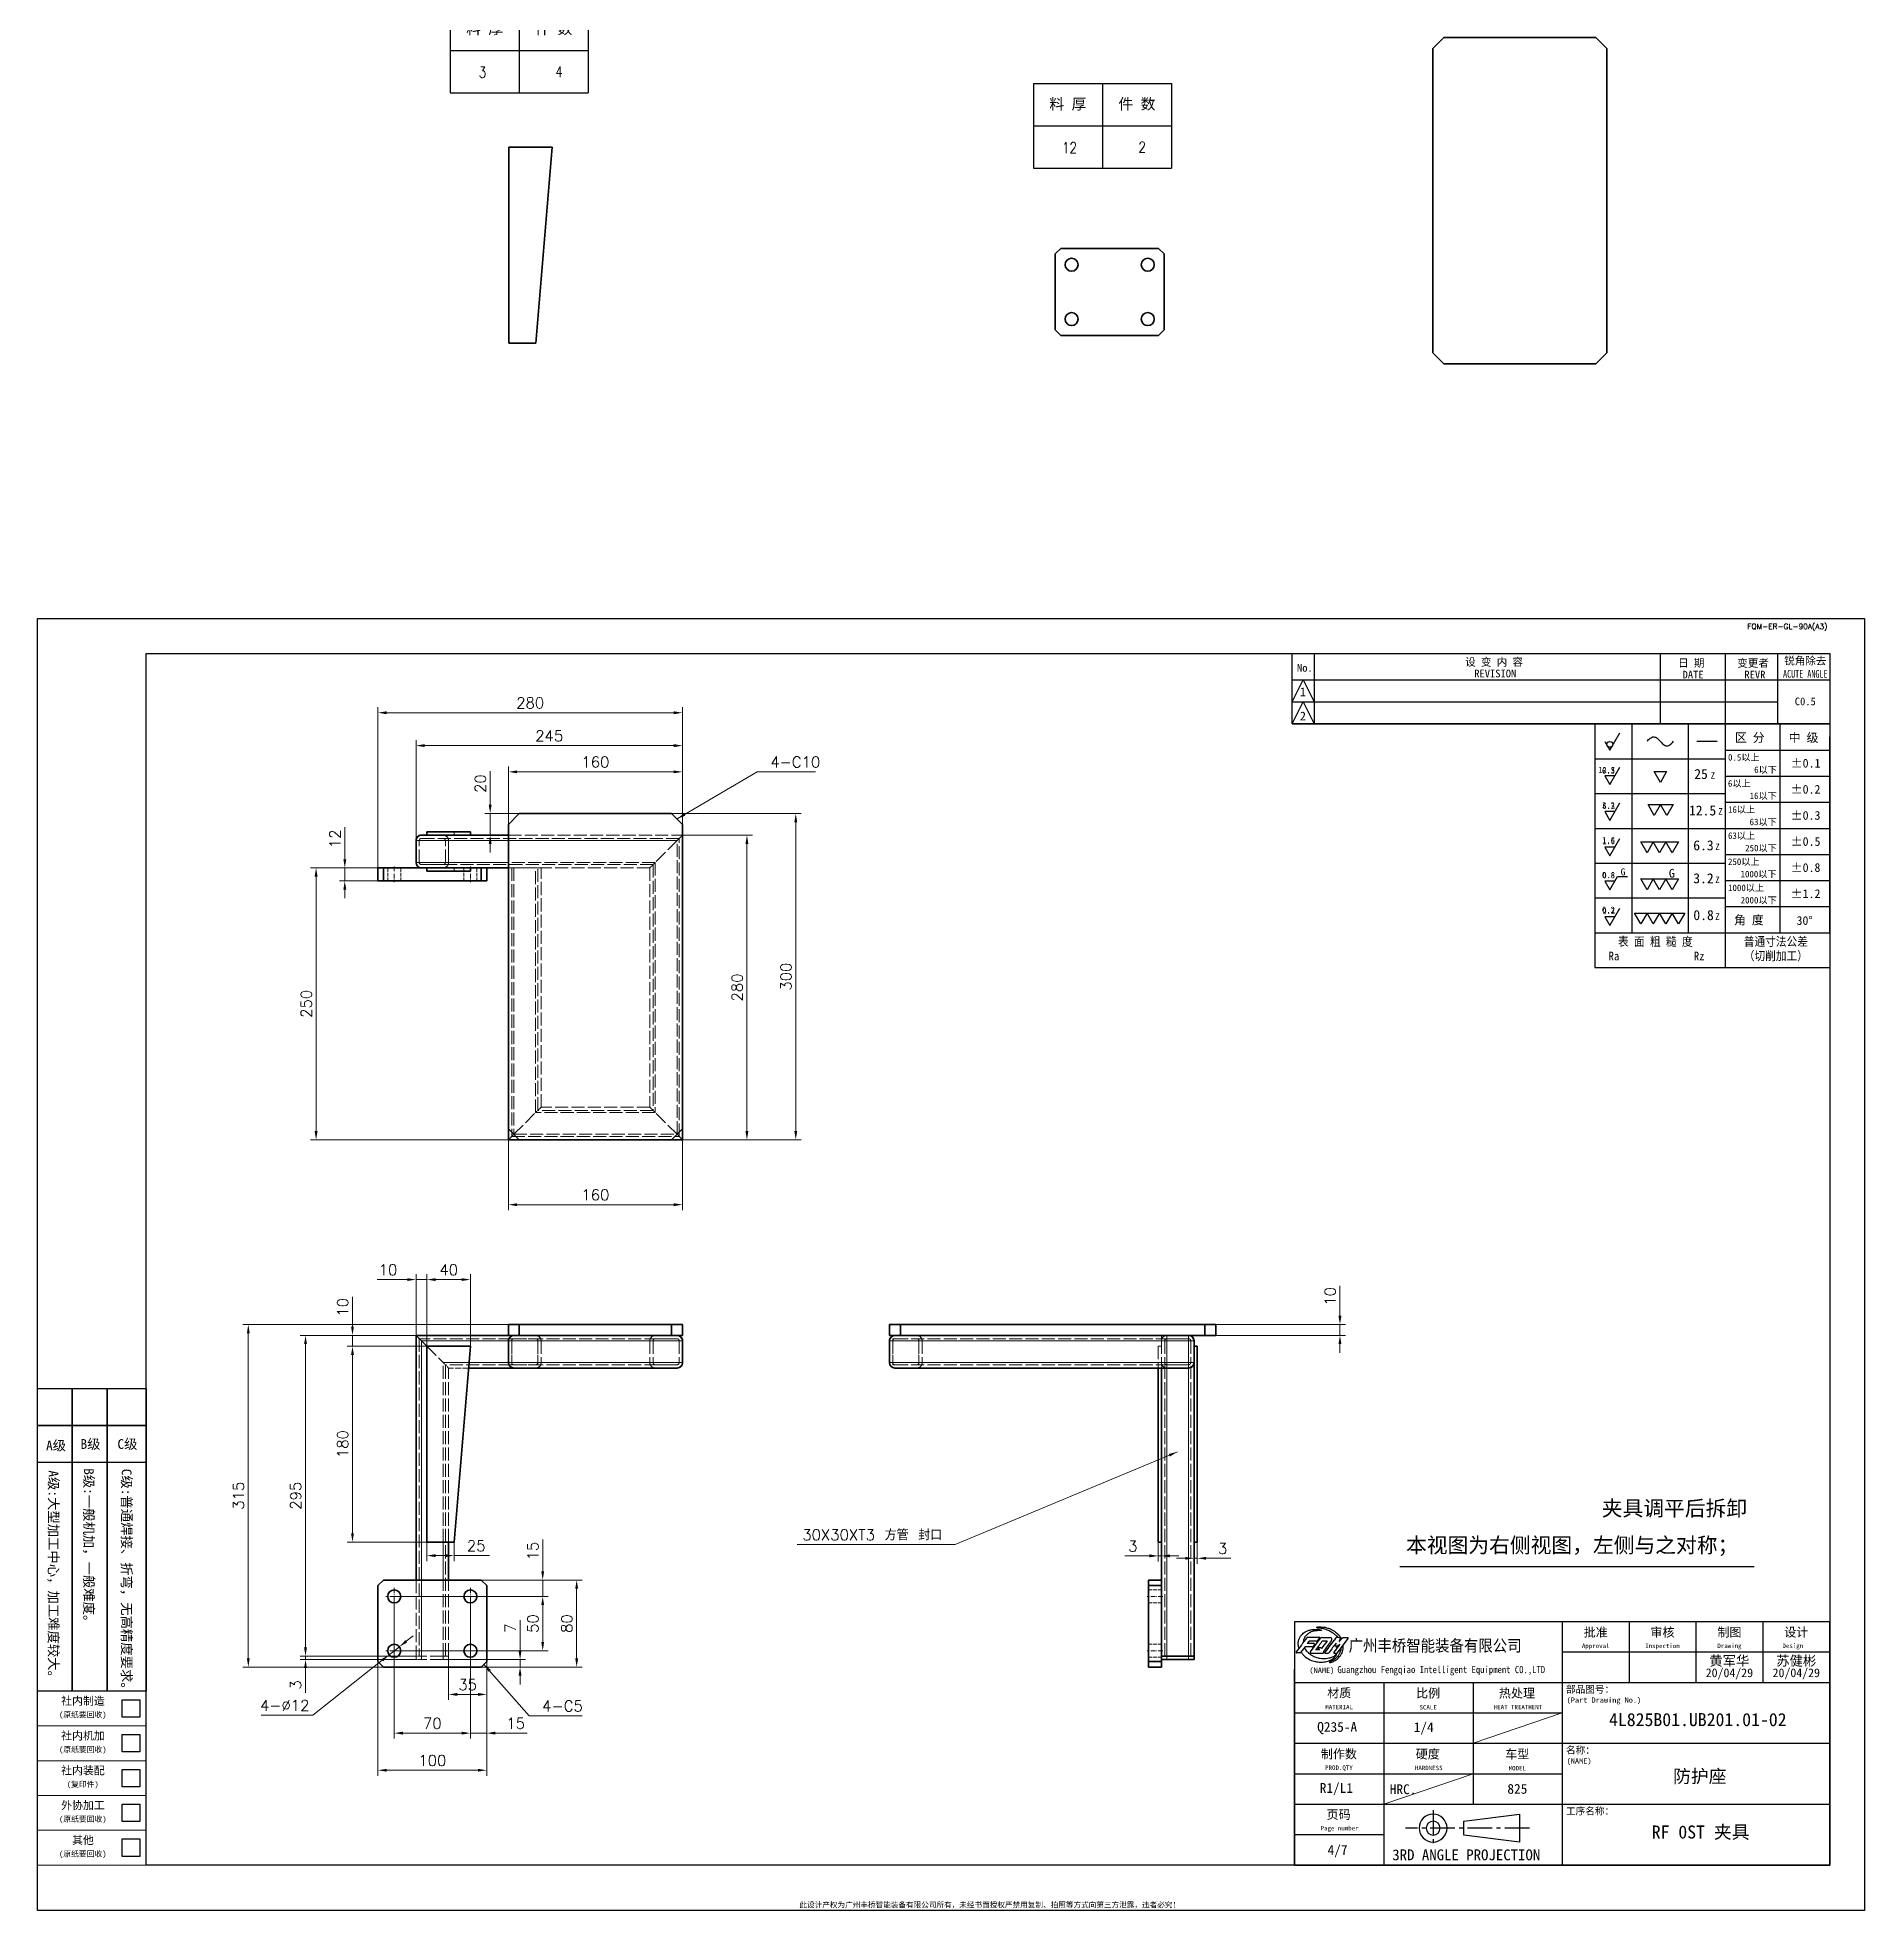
# Model space of a CAD drawing. Header units: millimetres. Extents: x -162325 to -83245, y 277409 to 326486.
# Drawn here: x -160056 to -158376, y 301284 to 303006 of the extents above; entities that cross this region are included whole.
import ezdxf
from ezdxf.enums import TextEntityAlignment as Align

# ---------------------------------------------------------------- set-up
doc = ezdxf.new("R2010")
doc.units = ezdxf.units.MM
for name, pattern in [('CENTER2', [28.575, 19.05, -3.175, 3.175, -3.175]), ('DASHDOT', [18.5, 12, -3, 0.5, -3]), ('DASHED', [15, 12, -3])]:
    doc.linetypes.add(name, pattern=pattern)
for name, color, linetype, lineweight in [('A3', 3, 'Continuous', 20), ('图框', 7, 'Continuous', 20), ('尺寸线', 3, 'Continuous', 13), ('文字', 1, 'Continuous', 13), ('标注线', 3, 'Continuous', 25), ('细实线', 4, 'Continuous', 25)]:
    doc.layers.add(name, color=color, linetype=linetype, lineweight=lineweight)
doc.layers.add('Dim', color=3, linetype='Continuous')
doc.layers.add('MARK', color=7, linetype='Continuous')
doc.styles.add('CH-1', font='')
doc.styles.add('DIM', font='romans.shx', dxfattribs={"width": 0.8, "bigfont": 'bigfont.shx'})
doc.styles.add('MX_NOTE_STANDARD', font='txt.shx', dxfattribs={"bigfont": 'extfont.shx'})
doc.styles.get("Standard").update_dxf_attribs({"font": 'txt', "bigfont": 'gbcbig.shx'})
doc.styles.get('CH-1').set_extended_font_data('SimSun')
doc.dimstyles.new('副本04', dxfattribs={"dimscale": 4, "dimtxt": 2.5, "dimasz": 2, "dimexe": 1.25, "dimexo": 0, "dimgap": 1, "dimtad": 1, "dimdsep": 46, "dimtxsty": 'Standard', "dimcen": 0.25, "dimclrd": 3, "dimclre": 3, "dimclrt": 1, "dimadec": 1, "dimazin": 2, "dimtfac": 1, "dimtmove": 0, "dimatfit": 3, "dimfxl": 0, "dimtolj": 1, "dimlwd": -1, "dimlwe": -1, "dimarcsym": 0})
doc.dimstyles.new('副本04$3', dxfattribs={"dimscale": 4, "dimtxt": 2.5, "dimasz": 2, "dimexe": 1.25, "dimexo": 0, "dimgap": 1, "dimtad": 1, "dimtih": 1, "dimtoh": 1, "dimdsep": 46, "dimtxsty": 'Standard', "dimcen": 0.25, "dimclrd": 3, "dimclre": 3, "dimclrt": 1, "dimadec": 1, "dimazin": 2, "dimtfac": 1, "dimtmove": 0, "dimatfit": 3, "dimfxl": 0, "dimtolj": 1, "dimlwd": -1, "dimlwe": -1, "dimarcsym": 0})

msp = doc.modelspace()

# ---------------------------------------------------------------- texts
at = {"layer": '尺寸线', "color": 1, "char_height": 10, "style": 'MX_NOTE_STANDARD'}
for s, insert, attachment_point in [('4-C10', (-159382.391, 302334.9), 7), ('30X30XT3 \\M+195FB\\M+18AC7 \\M+19595\\M+18CFB', (-159224.344, 301624.258), 9), ('4-C5', (-159592.11, 301466.865), 7)]:
    msp.add_mtext(s, dxfattribs=dict(at, insert=insert, attachment_point=attachment_point))
at = {"layer": '文字', "style": 'CH-1'}
msp.add_text('夹具调平后拆卸', height=14, dxfattribs=at).set_placement((-158551.066, 301653.965, -1000.322), align=Align.MIDDLE)
at = {"layer": '文字', "color": 1, "linetype": 'Continuous', "style": 'CH-1'}
for s, height, p in [('黄军华', 9, (-158500.523, 301513.647)), ('苏健彬', 9, (-158439.023, 301513.647)), ('20/04/29', 8, (-158500.523, 301501.777)), ('20/04/29', 8, (-158439.023, 301501.777)), ('4L825B01.UB201.01-02', 12, (-158529.593, 301459.285, -1000.322)), ('Q235-A', 9, (-158861.172, 301451.625, -1000.322)), ('1/4', 9, (-158781.587, 301451.625, -1000.322)), ('防护座', 12, (-158527.749, 301407.568, -1000.322)), ('R1/L1', 9, (-158861.937, 301395.799, -1000.322)), ('825', 9, (-158695.497, 301395.625, -1000.322)), ('RF 0ST 夹具', 12, (-158527.041, 301356.208, -1000.322)), ('4/7', 9, (-158860.844, 301338.775, -1000.322))]:
    msp.add_text(s, height=height, dxfattribs=at).set_placement(p, align=Align.MIDDLE)
at = {"layer": '文字', "insert": (-158797.855, 301626.82), "char_height": 14, "width": 332.09642, "attachment_point": 1, "style": 'CH-1'}
msp.add_mtext('本视图为右侧视图，左侧与之对称；', dxfattribs=at)

# ---------------------------------------------------------------- blocks, each defined once
blk = doc.blocks.new('A$C2CD672AE')
for p, q in [((-218.5, -289), (-218.5, 8)), ((-218.5, 8), (201.5, 8)), ((201.5, 8), (201.5, -289)), ((-193.5, 0), (193.5, 0)), ((-193.5, -278.55), (-193.5, 0)), ((69.95, -16.21), (69.95, 0)), ((69.95, 0), (181.5, 0)), ((69.95, 0), (181.5, 0)), ((69.95, 0), (181.5, 0)), ((69.95, 0), (181.5, 0)), ((75.02, 0), (75.02, -16.21)), ((154.5, 0), (154.5, -16.21)), ((154.5, 0), (154.5, -16.21)), ((154.5, 0), (154.5, -16.21)), ((154.5, 0), (154.5, -16.21)), ((154.5, 0), (154.5, -16.21)), ((169.5, 0), (169.5, -16.21)), ((169.5, 0), (169.5, -16.21)), ((169.5, 0), (169.5, -16.21)), ((169.5, 0), (169.5, -16.21)), ((169.5, 0), (169.5, -16.21)), ((181.5, 0), (181.5, -16.21)), ((181.5, 0), (181.5, -16.21)), ((181.5, 0), (181.5, -16.21)), ((181.5, 0), (181.5, -16.21)), ((181.5, 0), (181.5, -16.21)), ((193.5, 0), (193.5, -278.55)), ((69.95, -11.14), (72.49, -6.07)), ((69.95, -6.07), (181.5, -6.07)), ((69.95, -6.07), (181.5, -6.07)), ((69.95, -6.07), (181.5, -6.07)), ((69.95, -6.07), (181.5, -6.07)), ((72.49, -6.07), (75.02, -11.14)), ((181.5, -6.07), (193.5, -6.07)), ((181.5, -6.07), (193.5, -6.07)), ((181.5, -6.07), (193.5, -6.07)), ((181.5, -6.07), (193.5, -6.07)), ((69.95, -16.21), (72.49, -11.14)), ((69.95, -11.14), (181.5, -11.14)), ((69.95, -11.14), (181.5, -11.14)), ((69.95, -11.14), (181.5, -11.14)), ((69.95, -11.14), (181.5, -11.14)), ((72.49, -11.14), (75.02, -16.21)), ((69.95, -16.21), (193.5, -16.21)), ((193.5, -16.21), (69.95, -16.21)), ((69.95, -16.21), (193.5, -16.21)), ((193.5, -278.55), (-193.5, -278.55)), ((201.5, -289), (-218.5, -289))]:
    blk.add_line(p, q)
at = {"style": 'CH-1'}
for s, height, p in [('No.', 1.775, (72.85, -3.33)), ('设 变 内 容', 1.775, (116.34, -1.91)), ('REVISION', 1.775, (116.61, -4.62)), ('日 期', 1.775, (161.67, -2.16)), ('DATE', 1.775, (162.09, -4.87)), ('变更者', 1.775, (175.88, -2.16)), ('REVR', 1.775, (176.3, -4.87)), ('锐角除去', 1.775, (187.88, -1.63)), ('1', 2.03, (72.4, -8.84)), ('C0.5', 1.775, (187.88, -11.03)), ('2', 2.03, (72.4, -14.39))]:
    blk.add_text(s, height=height, dxfattribs=at).set_placement(p, align=Align.MIDDLE)
at = {"style": 'CH-1', "width": 0.7}
blk.add_text('ACUTE ANGLE', height=1.7746, dxfattribs=at).set_placement((187.88, -4.69), align=Align.MIDDLE)
at = {"char_height": 1.25}
for s, insert, width, attachment_point in [('{\\Ftxt,@extfont2|c134;FQM-ER-GL-90A(A3)}', (183.75, 6), 39, 5), ('{\\fSimSun|b1|i0|c134|p2;此设计产权为广州丰桥智能装备有限公司所有，未经书面授权严禁用复制、拍照等方式向第三方泄露，违者必究!}', (0, -288.5), 387, 8)]:
    blk.add_mtext(s, dxfattribs=dict(at, insert=insert, width=width, attachment_point=attachment_point))
blk = doc.blocks.new('A$C32AF00EF')
for p, q in [((-1.44, 2.5), (0, 0)), ((0, 0), (2.89, 5))]:
    blk.add_line(p, q)
blk.add_circle((0, 1.67), 0.833)
blk = doc.blocks.new('A$C553B2148')
for p, q in [((1.44, 0), (-1.44, 0)), ((-1.44, 0), (0, -2.5)), ((0, -2.5), (2.89, 2.5))]:
    blk.add_line(p, q)
at = {"style": 'MX_NOTE_STANDARD'}
blk.add_attdef('12.5', text='', height=1.75, dxfattribs=at).set_placement((1.44, 0.28), align=Align.BOTTOM_RIGHT)
blk = doc.blocks.new('A$C1377093C')
for p, q in [((0, 0), (-1.44, 2.5)), ((-1.44, 2.5), (1.44, 2.5)), ((1.44, 2.5), (0, 0))]:
    blk.add_line(p, q)
blk = doc.blocks.new('A$C6D2D6B6B')
for p, q in [((0, 0), (-1.44, 2.5)), ((-1.44, 2.5), (1.44, 2.5)), ((1.44, 2.5), (0, 0)), ((1.44, 2.5), (4.33, 2.5)), ((2.89, 0), (1.44, 2.5)), ((4.33, 2.5), (2.89, 0))]:
    blk.add_line(p, q)
blk = doc.blocks.new('A$C62DD302B')
for p, q in [((-2.89, 0), (-4.33, 2.5)), ((-4.33, 2.5), (-1.44, 2.5)), ((-1.44, 2.5), (-2.89, 0)), ((-1.44, 2.5), (1.44, 2.5)), ((0, 0), (-1.44, 2.5)), ((1.44, 2.5), (0, 0)), ((2.89, 0), (1.44, 2.5)), ((1.44, 2.5), (4.33, 2.5)), ((4.33, 2.5), (2.89, 0))]:
    blk.add_line(p, q)
blk = doc.blocks.new('A$C077E39D2')
for p, q in [((-4.33, -2.5), (-5.77, 0)), ((-5.77, 0), (-2.89, 0)), ((-2.89, 0), (-4.33, -2.5)), ((-2.89, 0), (0, 0)), ((-1.44, -2.5), (-2.89, 0)), ((0, 0), (-1.44, -2.5)), ((1.44, -2.5), (0, 0)), ((0, 0), (2.89, 0)), ((2.89, 0), (1.44, -2.5)), ((4.33, -2.5), (2.89, 0)), ((2.89, 0), (5.77, 0)), ((5.77, 0), (4.33, -2.5))]:
    blk.add_line(p, q)
blk = doc.blocks.new('A$C09D43E00')
for p, q in [((1.15, 2), (-1.15, 2)), ((-1.15, 2), (0, 0)), ((0, 0), (1.78, 3.08)), ((1.78, 3.08), (4.07, 3.08))]:
    blk.add_line(p, q)
at = {"style": 'MX_NOTE_STANDARD'}
blk.add_attdef('12.5', text='', height=1.4, dxfattribs=at).set_placement((1.15, 2.22), align=Align.BOTTOM_RIGHT)
at = {"layer": '细实线', "color": 0, "style": 'CH-1'}
blk.add_text('G', height=1.6, dxfattribs=at).set_placement((2.47, 3.33))
blk = doc.blocks.new('A$C339E5D7D')
for p, q in [((-2.89, 0), (-4.33, 2.5)), ((-4.33, 2.5), (-1.44, 2.5)), ((-1.44, 2.5), (-2.89, 0)), ((-1.44, 2.5), (1.44, 2.5)), ((0, 0), (-1.44, 2.5)), ((1.44, 2.5), (0, 0)), ((2.89, 0), (1.44, 2.5)), ((1.44, 2.5), (4.33, 2.5)), ((4.33, 2.5), (2.89, 0))]:
    blk.add_line(p, q)
at = {"layer": '细实线', "color": 0, "style": 'CH-1'}
blk.add_text('G', height=2, dxfattribs=at).set_placement((2.13, 2.81))
blk = doc.blocks.new('54')
for p, q in [((5360.79, 6053.19), (5468.79, 6053.19)), ((5468.79, 6047.19), (5468.79, 5957.19)), ((5468.79, 6047.19), (5468.79, 5957.19)), ((5468.79, 5957.19), (5468.79, 6047.19)), ((5468.79, 6047.19), (5468.79, 5957.19)), ((5468.79, 6047.19), (5468.79, 5957.19)), ((5468.79, 6047.19), (5468.79, 5957.19)), ((5468.79, 6047.19), (5468.79, 5957.19)), ((5468.79, 6047.19), (5468.79, 5957.19)), ((5468.79, 6047.19), (5468.79, 5957.19)), ((5468.79, 5957.19), (5468.79, 6047.19)), ((5468.79, 6047.19), (5468.79, 5957.19)), ((5468.79, 6047.19), (5468.79, 5957.19)), ((5468.79, 6047.19), (5468.79, 5957.19)), ((5468.79, 6047.19), (5468.79, 5957.19))]:
    blk.add_line(p, q)
at = {"layer": '细实线', "color": 0, "linetype": 'Continuous'}
for p, q in [((5360.79, 6053.19), (5360.79, 5941.19)), ((5377.79, 6053.19), (5377.79, 5957.19)), ((5403.79, 6053.19), (5403.79, 5957.19)), ((5420.79, 6053.19), (5420.79, 5941.19)), ((5445.79, 6053.19), (5445.79, 5957.19)), ((5468.79, 6053.19), (5468.79, 5941.19)), ((5468.79, 6047.19), (5468.79, 5957.19)), ((5468.79, 6047.19), (5468.79, 5957.19)), ((5468.79, 6047.19), (5468.79, 5957.19)), ((5360.79, 6037.19), (5420.79, 6037.19)), ((5407.7, 6045.29), (5417.04, 6045.29)), ((5420.79, 6041.19), (5468.79, 6041.19)), ((5420.79, 6029.19), (5468.79, 6029.19)), ((5360.79, 6021.19), (5420.79, 6021.19)), ((5420.79, 6017.19), (5468.79, 6017.19)), ((5360.79, 6005.19), (5420.79, 6005.19)), ((5420.79, 6005.19), (5468.79, 6005.19)), ((5360.79, 5989.19), (5420.79, 5989.19)), ((5420.79, 5993.19), (5468.79, 5993.19)), ((5420.79, 5981.19), (5468.79, 5981.19)), ((5360.79, 5973.19), (5420.79, 5973.19)), ((5420.79, 5969.19), (5468.79, 5969.19)), ((5360.79, 5957.19), (5468.79, 5957.19)), ((5360.79, 5957.19), (5468.79, 5957.19)), ((5360.79, 5941.19), (5468.79, 5941.19))]:
    blk.add_line(p, q, dxfattribs=at)
at = {"layer": '细实线', "color": 0, "linetype": 'Continuous', "start_tangent": (0.606347, 0.7952), "end_tangent": (0.584547, 0.81136)}
blk.add_spline([(5384.88, 6045.23), (5386.3, 6046.61), (5387.98, 6047.24), (5389.51, 6046.59), (5390.93, 6045.19), (5392.37, 6043.78), (5393.91, 6043.13), (5395.61, 6043.82), (5397.01, 6045.27)], degree=3, dxfattribs=at)
for name, p, xscale, yscale, zscale in [('A$C32AF00EF', (5367.73, 6041.13), 1.600000000000364, 1.600000000000364, 1.600000000000364), ('A$C1377093C', (5390.94, 6026.26), 2, 2, 2), ('A$C6D2D6B6B', (5388.15, 6011.08), 2, 2, 2), ('A$C62DD302B', (5390.57, 5993.94), 2, 2, 2), ('A$C077E39D2', (5390.57, 5966.26), 2, 2, 2)]:
    blk.add_blockref(name, p, dxfattribs=dict(xscale=xscale, yscale=yscale, zscale=zscale))
ref = blk.add_blockref('A$C553B2148', (5367.73, 6029.35), dxfattribs=dict(xscale=1.600000000000364, yscale=1.600000000000364, zscale=1.600000000000364))
ref.add_attrib('12.5', '12.5', dxfattribs={"height": 2.8, "style": 'CH-1'}).set_placement((5370.04, 6029.8), align=Align.BOTTOM_RIGHT)
ref = blk.add_blockref('A$C553B2148', (5367.73, 6012.86), dxfattribs=dict(xscale=1.600000000000364, yscale=1.600000000000364, zscale=1.600000000000364))
ref.add_attrib('12.5', '6.3', dxfattribs={"height": 2.8, "style": 'CH-1'}).set_placement((5370.04, 6013.31), align=Align.BOTTOM_RIGHT)
ref = blk.add_blockref('A$C553B2148', (5367.73, 5996.56), dxfattribs=dict(xscale=1.600000000000364, yscale=1.600000000000364, zscale=1.600000000000364))
ref.add_attrib('12.5', '1.6', dxfattribs={"height": 2.8, "style": 'CH-1'}).set_placement((5370.04, 5997.01), align=Align.BOTTOM_RIGHT)
at = {"lineweight": 35}
ref = blk.add_blockref('A$C09D43E00', (5367.73, 5976.92), dxfattribs=dict(at, xscale=2, yscale=2, zscale=2))
ref.add_attrib('12.5', '0.8', dxfattribs={"height": 2.8, "style": 'CH-1'}).set_placement((5370.04, 5981.37), align=Align.BOTTOM_RIGHT)
at = {"lineweight": 35, "xscale": 2, "yscale": 2, "zscale": 2}
blk.add_blockref('A$C339E5D7D', (5390.57, 5976.92), dxfattribs=at)
ref = blk.add_blockref('A$C553B2148', (5367.73, 5964.47), dxfattribs=dict(xscale=1.600000000000364, yscale=1.600000000000364, zscale=1.600000000000364))
ref.add_attrib('12.5', '0.2', dxfattribs={"height": 2.8, "style": 'CH-1'}).set_placement((5370.04, 5964.92), align=Align.BOTTOM_RIGHT)
at = {"style": 'CH-1', "width": 0.9}
for s, p in [('表 面 粗 糙 度', (5388.59, 5953.25)), ('普通寸法公差', (5444.02, 5953.25)), ('Ra              Rz', (5389.17, 5946.45)), ('（切削加工）', (5444.02, 5946.67))]:
    blk.add_text(s, height=4, dxfattribs=at).set_placement(p, align=Align.MIDDLE)
at = {"layer": '细实线', "color": 0, "style": 'CH-1'}
for s, height, p in [('区 分', 4, (5432.03, 6046.97)), ('中 级', 4, (5456.79, 6046.97)), ('0.5以上', 3, (5429.3, 6037.89)), ('6以下', 3, (5439.3, 6032.14)), ('6以上', 3, (5427.22, 6025.89)), ('16以下', 3, (5438.2, 6020.14)), ('16以上', 3, (5428.26, 6013.89)), ('63以上', 3, (5428.26, 6001.89)), ('63以下', 3, (5438.2, 6008.14)), ('250以下', 3, (5437.19, 5996.14)), ('250以上', 3, (5429.3, 5989.89)), ('1000以下', 3, (5436.08, 5984.14)), ('1000以上', 3, (5430.33, 5977.89)), ('2000以下', 3, (5436.13, 5972.14)), ('角 度', 4, (5431.63, 5963.15))]:
    blk.add_text(s, height=height, dxfattribs=at).set_placement(p, align=Align.MIDDLE)
for s, height, p in [('%%P0.1', 4, (5450.91, 6033.15)), ('6.3', 2.944, (5364.07, 6030.28)), ('25', 4.6, (5406.51, 6027.88)), ('Z', 3, (5414, 6027.96)), ('%%P0.2', 4, (5450.91, 6021.15)), ('3.2', 2.944, (5364.07, 6014.28)), ('12.5', 4.6, (5404.08, 6011.13)), ('Z', 3, (5417.58, 6011.47)), ('%%P0.3', 4, (5450.91, 6009.15)), ('1.6', 2.944, (5364.07, 5998.28)), ('6.3', 4.6, (5406.05, 5995.09)), ('Z', 3, (5416.15, 5995.17)), ('%%P0.5', 4, (5450.91, 5997.15)), ('%%P0.8', 4, (5450.91, 5985.15)), ('0.8', 2.944, (5364.07, 5982.28)), ('3.2', 4.6, (5406.05, 5979.93)), ('Z', 3, (5416.15, 5980.01)), ('%%P1.2', 4, (5450.91, 5973.15)), ('0.2', 2.944, (5364.07, 5966.28)), ('0.8', 4.6, (5406.1, 5963)), ('Z', 3, (5416.15, 5963.08)), ('30°', 4, (5453.55, 5960.81))]:
    blk.add_text(s, height=height, dxfattribs=at).set_placement(p)
blk = doc.blocks.new('A$C34C2392C')
at = {"linetype": 'CENTER2', "ltscale": 0.3}
for p, q in [((16.64, 0), (-11.88, 0)), ((-5.53, 4.13), (-5.53, -4.13))]:
    blk.add_line(p, q, dxfattribs=at)
for p, q in [((1.54, 1.6), (14.34, 3.2)), ((1.54, -1.6), (1.54, 1.6)), ((14.34, 3.2), (14.34, -3.2)), ((14.34, -3.2), (1.54, -1.6))]:
    blk.add_line(p, q)
for radius in [3.2, 1.6]:
    blk.add_arc((-5.53, 0), radius, 0, 359.9894)
blk = doc.blocks.new('A$C67844AE1')
for p, q in [((-492, 112), (0, 112)), ((-246, 112), (-246, -112)), ((-184.5, 112), (-184.5, 56)), ((-123, 112), (-123, 56)), ((-61.5, 112), (-61.5, 56)), ((0, -112), (0, 112)), ((-246, 84), (0, 84)), ((-492, 68), (-492, -112)), ((-492, 68), (-492, -112)), ((-492, -112), (-492, 68)), ((-492, 68), (-492, -112)), ((-492, 68), (-492, -112)), ((-492, 68), (-492, -112)), ((-492, 68), (-492, -112)), ((-492, 68), (-492, -112)), ((-492, 68), (-492, -112)), ((-492, -112), (-492, 68)), ((-492, 68), (-492, -112)), ((-492, 68), (-492, -112)), ((-492, 68), (-492, -112)), ((-492, 68), (-492, -112)), ((-492, 56), (0, 56)), ((-410, 56), (-410, -112)), ((-328, 56), (-328, -56)), ((-492, 28), (-246, 28)), ((-492, 0), (0, 0)), ((-492, -28), (-246, -28)), ((-492, -56), (0, -56)), ((-492, -84), (-410, -84)), ((-492, -112), (0, -112))]:
    blk.add_line(p, q)
at = {"color": 4, "ltscale": 0.5}
for p, q in [((-482.7, 88.4), (-486.5, 83.4)), ((-478.7, 93.9), (-480.4, 91.7)), ((-468.4, 96.5), (-477.7, 84.1)), ((-473.8, 90.8), (-475.1, 88.9)), ((-469.2, 85.9), (-470.1, 87.3)), ((-467.8, 87.8), (-469.9, 87.8)), ((-467.8, 87.8), (-467.4, 87.1)), ((-467.1, 97.2), (-459.4, 97.2)), ((-451, 97.2), (-453.6, 97.2)), ((-452.7, 83.1), (-442.9, 96.3)), ((-447.5, 97.2), (-443.3, 97.2)), ((-487, 83.1), (-490.1, 83.1)), ((-477, 82.8), (-466, 82.8)), ((-469.3, 85.8), (-472.6, 85.8)), ((-463.8, 82.8), (-461.4, 82.8))]:
    blk.add_line(p, q, dxfattribs=at)
for centre, radius, start, end in [((-482.3, 88.1), 0.547, 90, 142.7804), ((-480, 96.4), 1.09, 90, 143.2146), ((-480.4, 91.7), 0.0547, 142.9576, 270), ((-478.7, 93.9), 0.0547, 90, 142.9576), ((-471.7, 94.5), 0.547, 270, 322.847), ((-469.2, 97.2), 0.219, 322.847, 90), ((-467.1, 95.6), 1.64, 90, 143.1791), ((-467.4, 87.1), 0.0547, 209.8404, 323.8117), ((-466.4, 94.1), 0.0547, 90, 143.2802), ((-462.2, 94.1), 0.0547, 323.8117, 90), ((-459.4, 95.6), 1.64, 323.504, 90), ((-454.1, 91.8), 0.137, 354.5829, 143.4402), ((-453.6, 96.7), 0.547, 90, 142.7605), ((-450.5, 90.9), 0.137, 323.3038, 127.2693), ((-443.3, 96.6), 0.547, 323.5154, 90), ((-490.1, 83.7), 0.547, 143.2146, 270), ((-487, 83.7), 0.547, 270, 322.7804), ((-477, 83.6), 0.821, 143.1791, 270), ((-472.6, 85.8), 0.0547, 143.2802, 270), ((-469.3, 85.8), 0.0547, 270, 30.8735), ((-463.8, 83.4), 0.547, 142.7605, 270), ((-461.4, 83.6), 0.821, 270, 323.3415), ((-455.8, 83.1), 0.274, 143.387, 270), ((-453.1, 83.4), 0.547, 270, 323.5154)]:
    blk.add_arc(centre, radius, start, end, dxfattribs=at)
at = {"color": 3, "ltscale": 0.5}
for points, knots in [([(-488, 87.4), (-488.3, 88.2), (-488.6, 89.5), (-488.8, 91.4), (-488.7, 93), (-488.5, 94.5), (-488, 95.9), (-487.3, 97.3), (-486.5, 98.5), (-485.6, 99.9), (-484.1, 101.2), (-482.1, 102.5), (-479.6, 103.7), (-476.6, 104.5), (-473.5, 104.7), (-470.8, 104.7), (-469, 104.5), (-468.1, 104.3), (-467.6, 104.2), (-467.4, 104.1), (-467.4, 103.8), (-467.5, 103.6), (-467.7, 103.6), (-467.8, 103.6)], [0.033361, 0.033361, 0.033361, 0.033361, 0.471833, 0.793856, 1.06763, 1.327784, 1.632518, 1.904259, 2.171672, 2.434164, 2.811787, 3.221221, 3.771763, 4.287691, 4.918993, 5.487196, 5.736969, 5.935719, 6.004988, 6.011363, 6.068145, 6.111246, 6.151841, 6.151841, 6.151841, 6.151841]), ([(-467.8, 103.6), (-468.7, 103.6), (-471.1, 103.6), (-474.8, 103.2), (-478.3, 101.8), (-481.1, 99.8), (-483, 97.3), (-484, 94.8), (-484, 93.4), (-483.9, 92.9)], [0, 0, 0, 0, 0.511401, 1.333961, 2.006207, 2.544799, 3.201133, 3.690752, 3.982461, 3.982461, 3.982461, 3.982461]), ([(-471.9, 106.8), (-471.9, 106.8), (-471.9, 106.9), (-471.1, 106.9), (-470.1, 107), (-468.3, 106.9), (-466.3, 106.9), (-463.9, 106.7), (-461.4, 105.9), (-458.9, 105.1), (-456.8, 104), (-455, 102.8), (-453.4, 101.6), (-451.6, 99.9), (-450.3, 98.1), (-449.4, 96.7), (-449.1, 95.9), (-449, 95.7)], [0, 0, 0, 0, 0.013513, 0.041806, 0.340693, 0.661167, 1.001786, 1.450195, 1.93793, 2.441413, 2.919246, 3.201062, 3.624217, 4.053268, 4.510623, 4.853859, 4.962074, 4.962074, 4.962074, 4.962074]), ([(-453.9, 81.8), (-454.2, 81.5), (-455.1, 80.3), (-457.5, 79.1), (-460.3, 78.2), (-463.1, 77.6), (-465.7, 77.6), (-468.2, 77.7), (-470.3, 78.3), (-472.4, 78.9), (-474.6, 79.8), (-476.8, 81.1), (-479, 82.6), (-480.7, 84.6), (-482.1, 86.3), (-482.8, 87.5), (-483, 88)], [0, 0, 0, 0, 0.227272, 0.804496, 1.430419, 1.862632, 2.367125, 2.88024, 3.204387, 3.579335, 4.036384, 4.516387, 4.985288, 5.507707, 5.907232, 6.223175, 6.223175, 6.223175, 6.223175]), ([(-449.4, 87.5), (-449.5, 86.9), (-449.6, 86.1), (-449.9, 84.8), (-450.4, 83.8), (-450.8, 82.6), (-451.5, 81.6), (-452.2, 80.2), (-453.2, 79.2), (-454.3, 78), (-455.6, 77.1), (-457, 76.1), (-458.4, 75.4), (-459.2, 74.9), (-459.9, 74.7), (-459.9, 74.2), (-459.7, 74.2), (-459.5, 74.2)], [0.004933, 0.004933, 0.004933, 0.004933, 0.333622, 0.498315, 0.724349, 0.934741, 1.17012, 1.401267, 1.780901, 1.94954, 2.292483, 2.648069, 2.865789, 3.139575, 3.199954, 3.253921, 3.331828, 3.331828, 3.331828, 3.331828]), ([(-459.5, 74.2), (-459.1, 74.3), (-457.8, 74.6), (-455.9, 75.5), (-453.8, 76.8), (-452, 78), (-450.5, 79.8), (-449.2, 81.6), (-448.2, 83.9), (-447.3, 86.8), (-447.3, 89.1), (-447.3, 90.4)], [0, 0, 0, 0, 0.196818, 0.752706, 1.133972, 1.558354, 1.94217, 2.414014, 2.774875, 3.316286, 4.02771, 4.02771, 4.02771, 4.02771]), ([(-486.1, 83.9), (-485.6, 83.2), (-484.1, 81), (-480.4, 78), (-475.7, 75.7), (-470.4, 74.5), (-465.2, 74.6), (-460.4, 75.6), (-456.8, 77.7), (-454.7, 79.8), (-453.7, 81.1), (-453.4, 81.9), (-453.8, 82), (-453.8, 81.9), (-453.9, 81.8)], [0.008574, 0.008574, 0.008574, 0.008574, 0.511088, 1.461558, 2.551285, 3.372869, 4.408758, 5.360341, 6.07413, 6.646139, 6.965728, 7.014048, 7.055407, 7.097199, 7.097199, 7.097199, 7.097199])]:
    blk.add_open_spline(points, degree=3, knots=knots, dxfattribs=at)
blk.add_spline([(-471.9, 106.8), (-471.8, 106.5), (-471.3, 106.3), (-470, 106.2), (-468.7, 106), (-466.8, 105.7), (-464.7, 105.2), (-462.9, 104.7), (-461.1, 104), (-459.4, 103.1), (-457.9, 102.2), (-455.3, 100.3), (-454.1, 99.3), (-453.6, 98.7), (-452.3, 97.2)], degree=3, dxfattribs=at)
at = {"color": 4, "ltscale": 0.5}
for points, knots in [([(-480.8, 97), (-480.9, 96.9), (-481, 96.8), (-481.1, 96.7), (-484.3, 92.4), (-487.4, 88.2), (-490.6, 84)], [-0.084236, -0.084236, -0.084236, -0.084236, 0, 0, 0, 2.885251, 2.885251, 2.885251, 2.885251]), ([(-480, 97.5), (-479.8, 97.5), (-479.7, 97.5), (-479.5, 97.5), (-479.5, 97.5), (-479.5, 97.5), (-479.5, 97.5), (-476.4, 97.5), (-473.2, 97.5), (-470.1, 97.5), (-470.1, 97.5), (-470.1, 97.5), (-470.1, 97.5), (-469.8, 97.5), (-469.5, 97.5), (-469.2, 97.5)], [-0.077734, -0.077734, -0.077734, -0.077734, 0, 0, 0, 0, 0, 0, 1.729211, 1.729211, 1.729211, 1.729211, 1.729211, 1.729211, 1.885805, 1.885805, 1.885805, 1.885805]), ([(-471.7, 94), (-471.7, 94), (-471.7, 94), (-471.8, 94), (-471.8, 94), (-471.8, 94), (-471.8, 94), (-474.1, 94), (-476.4, 94), (-478.7, 94)], [-0.012966, -0.012966, -0.012966, -0.012966, 0, 0, 0, 0, 0, 0, 1.257183, 1.257183, 1.257183, 1.257183]), ([(-469, 97.1), (-469.2, 96.9), (-469.4, 96.7), (-469.5, 96.5), (-469.5, 96.5), (-469.5, 96.5), (-469.5, 96.5), (-470, 95.8), (-470.6, 95.1), (-471.1, 94.4), (-471.1, 94.4), (-471.1, 94.4), (-471.1, 94.4), (-471.2, 94.3), (-471.2, 94.3), (-471.3, 94.2)], [-0.1423966, -0.1423966, -0.1423966, -0.1423966, 0, 0, 0, 0, 0, 0, 0.4822707, 0.4822707, 0.4822707, 0.4822707, 0.4822707, 0.4822707, 0.529029, 0.529029, 0.529029, 0.529029]), ([(-469.9, 87.8), (-470, 87.8), (-470, 87.8), (-470.1, 87.7), (-470.2, 87.7), (-470.2, 87.6), (-470.2, 87.5), (-470.1, 87.4), (-470.1, 87.3), (-470.1, 87.3)], [0, 0, 0, 0, 0.0189462, 0.0330559, 0.0436533, 0.0575788, 0.0766083, 0.0956988, 0.1082528, 0.1082528, 0.1082528, 0.1082528]), ([(-454.1, 97), (-454.2, 96.8), (-454.4, 96.6), (-454.5, 96.4), (-457.7, 92.2), (-460.8, 88.1), (-464, 84), (-464, 83.9), (-464.1, 83.8), (-464.2, 83.7)], [-0.140102, -0.140102, -0.140102, -0.140102, 0, 0, 0, 2.844058, 2.844058, 2.844058, 2.913465, 2.913465, 2.913465, 2.913465]), ([(-456, 83.3), (-455.9, 83.5), (-455.7, 83.7), (-455.6, 83.9), (-455.6, 83.9), (-455.6, 83.9), (-455.6, 83.9), (-453.8, 86.2), (-452.1, 88.5), (-450.4, 90.9)], [-0.132838, -0.132838, -0.132838, -0.132838, 0, 0, 0, 0, 0, 0, 1.591518, 1.591518, 1.591518, 1.591518]), ([(-451, 97.2), (-451, 97.2), (-450.8, 97.2), (-450.4, 97), (-450.2, 96.5), (-450.3, 95.9), (-450.5, 95.2), (-450.8, 94.5), (-451, 94), (-451.1, 93.7), (-451.1, 93.6), (-451, 93.6), (-450.8, 93.6), (-450.5, 94), (-450, 94.6), (-449.2, 95.5), (-448.6, 96.3), (-448, 96.8), (-447.7, 97.1), (-447.5, 97.2)], [0, 0, 0, 0, 0.047379, 0.11361, 0.198731, 0.32589, 0.467244, 0.599055, 0.733672, 0.758899, 0.77069, 0.790267, 0.820293, 0.867992, 1.054564, 1.278066, 1.476304, 1.62487, 1.711224, 1.711224, 1.711224, 1.711224])]:
    blk.add_open_spline(points, degree=3, knots=knots, dxfattribs=at)
for points in [[(-476, 88.6), (-478.1, 88.6), (-480.2, 88.6), (-482.3, 88.6)], [(-474.4, 91.6), (-476.4, 91.6), (-478.4, 91.6), (-480.4, 91.6)], [(-466.4, 94.2), (-468.5, 91.4), (-470.5, 88.6), (-472.6, 85.9)], [(-462.2, 94.1), (-463.9, 91.8), (-465.6, 89.4), (-467.3, 87.1)], [(-466.4, 94.2), (-465, 94.2), (-463.6, 94.2), (-462.2, 94.2)], [(-458.1, 94.6), (-460.6, 91.2), (-463.1, 87.8), (-465.6, 84.4)], [(-454.2, 91.9), (-456, 89.4), (-457.9, 86.9), (-460.7, 83.1)], [(-454.1, 89.6), (-454.1, 90.3), (-454, 91.1), (-453.9, 91.8)], [(-453.1, 89.1), (-452.3, 89.7), (-451.4, 90.4), (-450.6, 91.1)], [(-455.8, 82.9), (-454.9, 82.9), (-454, 82.9), (-453.1, 82.9)]]:
    blk.add_open_spline(points, degree=3, dxfattribs=at)
for points in [[(-476, 88.6), (-475.6, 88.6), (-475.4, 88.7), (-475.3, 88.7), (-475.1, 88.9)], [(-473.8, 90.8), (-473.7, 91), (-473.7, 91.2), (-473.8, 91.4), (-474, 91.5), (-474.2, 91.6), (-474.4, 91.6)], [(-454.1, 89.6), (-454.2, 89.2), (-454.1, 89), (-454, 88.8), (-453.8, 88.8), (-453.6, 88.8), (-453.4, 88.9), (-453.1, 89.1)], [(-465.6, 84.4), (-465.6, 84.3), (-465.6, 84.2), (-465.5, 84), (-465.4, 83.8), (-465.2, 83.4), (-465.1, 83.3), (-465.1, 83.1), (-465.4, 83), (-465.7, 82.9), (-466, 82.8)]]:
    blk.add_spline(points, degree=3, dxfattribs=at)
at = {"layer": '细实线', "color": 0, "linetype": 'Continuous'}
for p, q in [((-492, 112), (-492, 56)), ((-492, 68), (-492, -112)), ((-492, 68), (-492, -112)), ((-492, 68), (-492, -112))]:
    blk.add_line(p, q, dxfattribs=at)
at = {"lineweight": 35, "xscale": 4, "yscale": 4, "zscale": 4}
blk.add_blockref('A$C34C2392C', (-342.6, -78), dxfattribs=at)
at = {"style": 'CH-1'}
for s, height, p in [('批准', 8.11, (-215.2, 102.3)), ('审核', 8.11, (-153.8, 102.3)), ('制图', 8.11, (-92.2, 102.3)), ('设计', 8.11, (-30.8, 102.3)), ('Approval', 4.06, (-215.2, 89.1)), ('Inspection', 4.06, (-153.8, 89.1)), ('Drawing', 4.06, (-92.2, 89.1)), ('Design  ', 4.06, (-30.8, 89.1)), ('MATERIAL', 4.06, (-451.1, 33.3)), ('比例', 8.11, (-369.3, 46.3)), ('SCALE', 4.06, (-369.3, 33.1)), ('制作数', 8.11, (-451.3, -9.7)), ('车型', 8.11, (-287.3, -9.7)), ('PROD.QTY', 4.06, (-451.3, -22.9)), ('MODEL', 4.06, (-287.3, -22.9)), ('3RD ANGLE PROJECTION', 10, (-334.2, -102.6))]:
    blk.add_text(s, height=height, dxfattribs=at).set_placement(p, align=Align.MIDDLE)
at = {"lineweight": 35, "style": 'CH-1'}
for s, height, p in [('(NAME)', 4.87, (-478.4, 64.7)), ('部品图号：', 6.49, (-242.5, 46.4)), ('(Part Drawing No.)', 4.868, (-241.9, 37.3)), ('名称：', 6.49, (-242.5, -9.6)), ('(NAME)', 4.87, (-241.9, -18.7)), ('工序名称：', 6.49, (-242.5, -65.6))]:
    blk.add_text(s, height=height, dxfattribs=at).set_placement(p)
at = {"style": 'CH-1'}
blk.add_text('材质', height=8.11, dxfattribs=at).set_placement((-462.1, 42.2))
at = {"lineweight": 35, "style": 'CH-1'}
for s, height, p in [('HEAT TREATMENT', 4.055, (-286.7, 33.3)), ('热处理', 8.11, (-287.6, 46.3)), ('硬度', 8.11, (-369.6, -9.7)), ('HARDNESS', 4.06, (-368.7, -22.7)), ('HRC.', 9, (-392.3, -42.3, -1000.3)), ('页码', 8.11, (-451.6, -65.7)), ('Page number', 4.055, (-450.7, -78.7))]:
    blk.add_text(s, height=height, dxfattribs=at).set_placement(p, align=Align.MIDDLE)
at = {"layer": 'MARK', "style": 'CH-1', "width": 0.9}
blk.add_text('广州丰桥智能装备有限公司', height=10.8, dxfattribs=at).set_placement((-442.4, 84.4))
at = {"layer": 'MARK', "insert": (-452.7, 71), "char_height": 6.5, "width": 556.951, "attachment_point": 1, "style": 'CH-1'}
blk.add_mtext('{\\W0.9;Guangzhou Fengqiao Intelligent Equipment CO.,LTD}', dxfattribs=at)
blk = doc.blocks.new('fenlei')
at = {"layer": '图框'}
for points in [[(-25, 32), (0, 32), (0, 40), (-25, 40)], [(-25, 24), (0, 24), (0, 32), (-25, 32)], [(-25, 16), (0, 16), (0, 24), (-25, 24)], [(-25, 8), (0, 8), (0, 16), (-25, 16)], [(-25, 0), (0, 0), (0, 8), (-25, 8)]]:
    blk.add_lwpolyline(points, close=True, dxfattribs=at)
at = {"layer": '细实线'}
for points in [[(-5.5, 38), (-1.5, 38), (-1.5, 34), (-5.5, 34)], [(-5.5, 30), (-1.5, 30), (-1.5, 26), (-5.5, 26)], [(-5.5, 22), (-1.5, 22), (-1.5, 18), (-5.5, 18)], [(-5.5, 14), (-1.5, 14), (-1.5, 10), (-5.5, 10)], [(-5.5, 6), (-1.5, 6), (-1.5, 2), (-5.5, 2)]]:
    blk.add_lwpolyline(points, close=True, dxfattribs=at)
at = {"style": 'CH-1'}
for s, height, p in [('社内制造', 1.836, (-14.54, 37.8)), ('(原纸要回收)', 1.285, (-14.58, 34.52)), ('社内机加', 1.836, (-14.54, 29.8)), ('(原纸要回收)', 1.285, (-14.58, 26.52)), ('社内装配', 1.836, (-14.54, 21.8)), ('(复印件)', 1.285, (-14.58, 18.52)), ('外协加工', 1.836, (-14.54, 13.8)), ('(原纸要回收)', 1.285, (-14.58, 10.52)), ('其他', 1.836, (-14.54, 5.8)), ('(原纸要回收)', 1.285, (-14.58, 2.52))]:
    blk.add_text(s, height=height, dxfattribs=at).set_placement(p, align=Align.MIDDLE)
blk = doc.blocks.new('机加分类')
at = {"layer": '细实线'}
for p, q in [((-94, -8.5), (-94, 0)), ((-94, 0), (-86, 0)), ((-86, -8.5), (-86, 0)), ((-86, 0), (-78, 0)), ((-86, 0), (-86, -8.5)), ((-78, -8.5), (-78, 0)), ((-78, 0), (-69, 0)), ((-78, 0), (-78, -8.5)), ((-69, 0), (-69, -8.5)), ((-86, -8.5), (-94, -8.5)), ((-94, -17), (-94, -8.5)), ((-94, -8.5), (-86, -8.5)), ((-78, -8.5), (-86, -8.5)), ((-86, -17), (-86, -8.5)), ((-86, -8.5), (-78, -8.5)), ((-86, -8.5), (-86, -17)), ((-69, -8.5), (-78, -8.5)), ((-78, -17), (-78, -8.5)), ((-78, -8.5), (-69, -8.5)), ((-78, -8.5), (-78, -17)), ((-69, -8.5), (-69, -17)), ((-86, -17), (-94, -17)), ((-94, -69.55), (-94, -17)), ((-78, -17), (-86, -17)), ((-86, -69.55), (-86, -17)), ((-86, -17), (-86, -69.55)), ((-69, -17), (-78, -17)), ((-78, -69.55), (-78, -17)), ((-78, -17), (-78, -69.55)), ((-69, -17), (-69, -69.55)), ((-86, -69.55), (-94, -69.55)), ((-78, -69.55), (-86, -69.55)), ((-69, -69.55), (-78, -69.55))]:
    blk.add_line(p, q, dxfattribs=at)
at = {"layer": '文字', "color": 1, "linetype": 'Continuous', "style": 'CH-1'}
blk.add_text('A级', height=2.25, dxfattribs=at).set_placement((-89.72, -14.22, -250.08), align=Align.CENTER)
for s, p in [('B级', (-81.81, -12.71, -250.08)), ('C级', (-73.31, -12.71, -250.08))]:
    blk.add_text(s, height=2.25, dxfattribs=at).set_placement(p, align=Align.MIDDLE)
for s, p in [('A级:大型加工中心，加工难度较大。', (-90.3, -43.36)), ('B级:一般机加，一般难度。', (-82.16, -36.72)), ('C级:普通焊接、折弯，无高精度要求。', (-73.47, -44.53))]:
    blk.add_text(s, height=2.25, rotation=270, dxfattribs=at).set_placement(p, align=Align.MIDDLE)
blk = doc.blocks.new('1：1横')
for name, p in [('A$C2CD672AE', (-8412.44, 515.87)), ('机加分类', (-8536.94, 346.87)), ('fenlei', (-8605.94, 237.32))]:
    blk.add_blockref(name, p)
for name, p, xscale, yscale, zscale in [('54', (-10953.34, -2526.94), 0.5, 0.5, 0.5), ('A$C67844AE1', (-8218.94, 265.32), 0.25, 0.25, 0.25)]:
    blk.add_blockref(name, p, dxfattribs=dict(xscale=xscale, yscale=yscale, zscale=zscale))
blk = doc.blocks.new('*D282')
at = {"layer": 'Defpoints', "color": 0, "transparency": 16777216}
for p in [(-159463.2, 302385.3), (-159463.2, 302282.6), (-159743.2, 302242.6)]:
    blk.add_point(p, dxfattribs=at)
at = {"layer": '尺寸线', "color": 3, "transparency": 16777216}
for p, q in [((-159743.2, 302242.6), (-159743.2, 302390.3)), ((-159463.2, 302282.6), (-159463.2, 302390.3)), ((-159735.2, 302385.3), (-159471.2, 302385.3))]:
    blk.add_line(p, q, dxfattribs=at)
for points in [[(-159735.2, 302386.6), (-159735.2, 302383.9), (-159743.2, 302385.3)], [(-159471.2, 302386.6), (-159471.2, 302383.9), (-159463.2, 302385.3)]]:
    blk.add_solid(points, dxfattribs=at)
at = {"layer": '尺寸线', "color": 1, "transparency": 16777216, "insert": (-159603.2, 302394.3), "char_height": 10, "attachment_point": 5}
blk.add_mtext('\\A1;280', dxfattribs=at)
blk = doc.blocks.new('*D283')
at = {"layer": 'Defpoints', "color": 0, "transparency": 16777216}
for p in [(-159473.2, 302292.6), (-159463.2, 301992.6), (-159359, 301992.6)]:
    blk.add_point(p, dxfattribs=at)
at = {"layer": '尺寸线', "color": 3, "transparency": 16777216}
for p, q in [((-159473.2, 302292.6), (-159354, 302292.6)), ((-159359, 302284.6), (-159359, 302000.6)), ((-159463.2, 301992.6), (-159354, 301992.6))]:
    blk.add_line(p, q, dxfattribs=at)
for points in [[(-159360.3, 302284.6), (-159357.7, 302284.6), (-159359, 302292.6)], [(-159360.3, 302000.6), (-159357.7, 302000.6), (-159359, 301992.6)]]:
    blk.add_solid(points, dxfattribs=at)
at = {"layer": '尺寸线', "color": 1, "transparency": 16777216, "insert": (-159368, 302142.6), "char_height": 10, "attachment_point": 5, "rotation": 90}
blk.add_mtext('\\A1;300', dxfattribs=at)
blk = doc.blocks.new('*D284')
at = {"layer": 'Defpoints', "color": 0, "transparency": 16777216}
for p in [(-159623.2, 301822.7), (-159862.4, 301507.7), (-159738.2, 301507.7)]:
    blk.add_point(p, dxfattribs=at)
at = {"layer": '尺寸线', "color": 3, "transparency": 16777216}
for p, q in [((-159623.2, 301822.7), (-159867.4, 301822.7)), ((-159862.4, 301814.7), (-159862.4, 301515.7)), ((-159738.2, 301507.7), (-159867.4, 301507.7))]:
    blk.add_line(p, q, dxfattribs=at)
for points in [[(-159863.7, 301814.7), (-159861.1, 301814.7), (-159862.4, 301822.7)], [(-159863.7, 301515.7), (-159861.1, 301515.7), (-159862.4, 301507.7)]]:
    blk.add_solid(points, dxfattribs=at)
at = {"layer": '尺寸线', "color": 1, "transparency": 16777216, "insert": (-159871.4, 301665.2), "char_height": 10, "attachment_point": 5, "rotation": 90}
blk.add_mtext('\\A1;315', dxfattribs=at)
blk = doc.blocks.new('*D285')
at = {"layer": 'Defpoints', "color": 0, "transparency": 16777216}
for p in [(-159809.8, 301812.7), (-159708.2, 301812.7), (-159708.2, 301517.7)]:
    blk.add_point(p, dxfattribs=at)
at = {"layer": '尺寸线', "color": 3, "transparency": 16777216}
for p, q in [((-159708.2, 301812.7), (-159814.8, 301812.7)), ((-159809.8, 301525.7), (-159809.8, 301804.7)), ((-159708.2, 301517.7), (-159814.8, 301517.7))]:
    blk.add_line(p, q, dxfattribs=at)
for points in [[(-159811.1, 301804.7), (-159808.5, 301804.7), (-159809.8, 301812.7)], [(-159811.1, 301525.7), (-159808.5, 301525.7), (-159809.8, 301517.7)]]:
    blk.add_solid(points, dxfattribs=at)
at = {"layer": '尺寸线', "color": 1, "transparency": 16777216, "insert": (-159818.8, 301665.2), "char_height": 10, "attachment_point": 5, "rotation": 90}
blk.add_mtext('\\A1;295', dxfattribs=at)
blk = doc.blocks.new('*D286')
at = {"layer": 'Defpoints', "color": 0, "transparency": 16777216}
for p in [(-159463.2, 302355), (-159463.2, 302272.6), (-159708.2, 302267.6)]:
    blk.add_point(p, dxfattribs=at)
at = {"layer": '尺寸线', "color": 3, "transparency": 16777216}
for p, q in [((-159708.2, 302267.6), (-159708.2, 302360)), ((-159463.2, 302272.6), (-159463.2, 302360)), ((-159700.2, 302355), (-159471.2, 302355))]:
    blk.add_line(p, q, dxfattribs=at)
for points in [[(-159700.2, 302356.4), (-159700.2, 302353.7), (-159708.2, 302355)], [(-159471.2, 302356.4), (-159471.2, 302353.7), (-159463.2, 302355)]]:
    blk.add_solid(points, dxfattribs=at)
at = {"layer": '尺寸线', "color": 1, "transparency": 16777216, "insert": (-159585.7, 302364), "char_height": 10, "attachment_point": 5}
blk.add_mtext('\\A1;245', dxfattribs=at)
blk = doc.blocks.new('*D287')
at = {"layer": 'Defpoints', "color": 0, "transparency": 16777216}
for p in [(-159463.2, 302272.6), (-159463.2, 301992.6), (-159403.9, 301992.6)]:
    blk.add_point(p, dxfattribs=at)
at = {"layer": '尺寸线', "color": 3, "transparency": 16777216}
for p, q in [((-159463.2, 302272.6), (-159398.9, 302272.6)), ((-159403.9, 302264.6), (-159403.9, 302000.6)), ((-159463.2, 301992.6), (-159398.9, 301992.6))]:
    blk.add_line(p, q, dxfattribs=at)
for points in [[(-159405.3, 302264.6), (-159402.6, 302264.6), (-159403.9, 302272.6)], [(-159405.3, 302000.6), (-159402.6, 302000.6), (-159403.9, 301992.6)]]:
    blk.add_solid(points, dxfattribs=at)
at = {"layer": '尺寸线', "color": 1, "transparency": 16777216, "insert": (-159412.9, 302132.6), "char_height": 10, "attachment_point": 5, "rotation": 90}
blk.add_mtext('\\A1;280', dxfattribs=at)
blk = doc.blocks.new('*D288')
at = {"layer": 'Defpoints', "color": 0, "transparency": 16777216}
for p in [(-159623.2, 301992.6), (-159463.2, 301992.6), (-159463.2, 301932.9)]:
    blk.add_point(p, dxfattribs=at)
at = {"layer": '尺寸线', "color": 3, "transparency": 16777216}
for p, q in [((-159623.2, 301992.6), (-159623.2, 301927.9)), ((-159463.2, 301992.6), (-159463.2, 301927.9)), ((-159615.2, 301932.9), (-159471.2, 301932.9))]:
    blk.add_line(p, q, dxfattribs=at)
for points in [[(-159615.2, 301934.2), (-159615.2, 301931.5), (-159623.2, 301932.9)], [(-159471.2, 301934.2), (-159471.2, 301931.5), (-159463.2, 301932.9)]]:
    blk.add_solid(points, dxfattribs=at)
at = {"layer": '尺寸线', "color": 1, "transparency": 16777216, "insert": (-159543.2, 301941.9), "char_height": 10, "attachment_point": 5}
blk.add_mtext('\\A1;160', dxfattribs=at)
blk = doc.blocks.new('*D289')
at = {"layer": 'Defpoints', "color": 0, "transparency": 16777216}
for p in [(-159800.1, 302242.6), (-159743.2, 302242.6), (-159623.2, 301992.6)]:
    blk.add_point(p, dxfattribs=at)
at = {"layer": '尺寸线', "color": 3, "transparency": 16777216}
for p, q in [((-159743.2, 302242.6), (-159805.1, 302242.6)), ((-159800.1, 302000.6), (-159800.1, 302234.6)), ((-159623.2, 301992.6), (-159805.1, 301992.6))]:
    blk.add_line(p, q, dxfattribs=at)
for points in [[(-159801.4, 302234.6), (-159798.7, 302234.6), (-159800.1, 302242.6)], [(-159801.4, 302000.6), (-159798.7, 302000.6), (-159800.1, 301992.6)]]:
    blk.add_solid(points, dxfattribs=at)
at = {"layer": '尺寸线', "color": 1, "transparency": 16777216, "insert": (-159809.1, 302117.6), "char_height": 10, "attachment_point": 5, "rotation": 90}
blk.add_mtext('\\A1;250', dxfattribs=at)
blk = doc.blocks.new('*D290')
at = {"layer": 'Defpoints', "color": 0, "transparency": 16777216}
for p in [(-159648.2, 301587.7), (-159648.2, 301507.7), (-159560.5, 301507.7)]:
    blk.add_point(p, dxfattribs=at)
at = {"layer": '尺寸线', "color": 3, "transparency": 16777216}
for p, q in [((-159648.2, 301587.7), (-159555.5, 301587.7)), ((-159560.5, 301579.7), (-159560.5, 301515.7)), ((-159648.2, 301507.7), (-159555.5, 301507.7))]:
    blk.add_line(p, q, dxfattribs=at)
for points in [[(-159561.8, 301579.7), (-159559.1, 301579.7), (-159560.5, 301587.7)], [(-159561.8, 301515.7), (-159559.1, 301515.7), (-159560.5, 301507.7)]]:
    blk.add_solid(points, dxfattribs=at)
at = {"layer": '尺寸线', "color": 1, "transparency": 16777216, "insert": (-159569.5, 301547.7), "char_height": 10, "attachment_point": 5, "rotation": 90}
blk.add_mtext('\\A1;80', dxfattribs=at)
blk = doc.blocks.new('*D291')
at = {"layer": 'Defpoints', "color": 0, "transparency": 16777216}
for p in [(-159743.2, 301512.7), (-159643.2, 301512.7), (-159643.2, 301412.8)]:
    blk.add_point(p, dxfattribs=at)
at = {"layer": '尺寸线', "color": 3, "transparency": 16777216}
for p, q in [((-159743.2, 301512.7), (-159743.2, 301407.8)), ((-159643.2, 301512.7), (-159643.2, 301407.8)), ((-159735.2, 301412.8), (-159651.2, 301412.8))]:
    blk.add_line(p, q, dxfattribs=at)
for points in [[(-159735.2, 301414.1), (-159735.2, 301411.5), (-159743.2, 301412.8)], [(-159651.2, 301414.1), (-159651.2, 301411.5), (-159643.2, 301412.8)]]:
    blk.add_solid(points, dxfattribs=at)
at = {"layer": '尺寸线', "color": 1, "transparency": 16777216, "insert": (-159693.2, 301421.8), "char_height": 10, "attachment_point": 5}
blk.add_mtext('\\A1;100', dxfattribs=at)
blk = doc.blocks.new('*D292')
at = {"layer": 'Defpoints', "color": 0, "transparency": 16777216}
for p in [(-159728.2, 301572.7), (-159658.2, 301572.7), (-159658.2, 301446.9)]:
    blk.add_point(p, dxfattribs=at)
at = {"layer": '尺寸线', "color": 3, "transparency": 16777216}
for p, q in [((-159728.2, 301572.7), (-159728.2, 301441.9)), ((-159658.2, 301572.7), (-159658.2, 301441.9)), ((-159720.2, 301446.9), (-159666.2, 301446.9))]:
    blk.add_line(p, q, dxfattribs=at)
for points in [[(-159720.2, 301448.3), (-159720.2, 301445.6), (-159728.2, 301446.9)], [(-159666.2, 301448.3), (-159666.2, 301445.6), (-159658.2, 301446.9)]]:
    blk.add_solid(points, dxfattribs=at)
at = {"layer": '尺寸线', "color": 1, "transparency": 16777216, "insert": (-159693.2, 301455.9), "char_height": 10, "attachment_point": 5}
blk.add_mtext('\\A1;70', dxfattribs=at)
blk = doc.blocks.new('*D293')
at = {"layer": 'Defpoints', "color": 0, "transparency": 16777216}
for p in [(-159728.2, 301572.7), (-159591.7, 301572.7), (-159728.2, 301522.7)]:
    blk.add_point(p, dxfattribs=at)
at = {"layer": '尺寸线', "color": 3, "transparency": 16777216}
for p, q in [((-159728.2, 301572.7), (-159586.7, 301572.7)), ((-159591.7, 301530.7), (-159591.7, 301564.7)), ((-159728.2, 301522.7), (-159586.7, 301522.7))]:
    blk.add_line(p, q, dxfattribs=at)
for points in [[(-159593, 301564.7), (-159590.4, 301564.7), (-159591.7, 301572.7)], [(-159593, 301530.7), (-159590.4, 301530.7), (-159591.7, 301522.7)]]:
    blk.add_solid(points, dxfattribs=at)
at = {"layer": '尺寸线', "color": 1, "transparency": 16777216, "insert": (-159600.7, 301547.7), "char_height": 10, "attachment_point": 5, "rotation": 90}
blk.add_mtext('\\A1;50', dxfattribs=at)
blk = doc.blocks.new('*D294')
at = {"layer": 'Defpoints', "color": 0, "transparency": 16777216}
for p in [(-159648.2, 301587.7), (-159591.7, 301587.7), (-159658.2, 301572.7)]:
    blk.add_point(p, dxfattribs=at)
at = {"layer": '尺寸线', "color": 3, "transparency": 16777216}
for p, q in [((-159591.7, 301595.7), (-159591.7, 301625)), ((-159648.2, 301587.7), (-159586.7, 301587.7)), ((-159591.7, 301572.7), (-159591.7, 301587.7)), ((-159658.2, 301572.7), (-159586.7, 301572.7)), ((-159591.7, 301564.7), (-159591.7, 301556.7))]:
    blk.add_line(p, q, dxfattribs=at)
for points in [[(-159593, 301595.7), (-159590.4, 301595.7), (-159591.7, 301587.7)], [(-159593, 301564.7), (-159590.4, 301564.7), (-159591.7, 301572.7)]]:
    blk.add_solid(points, dxfattribs=at)
at = {"layer": '尺寸线', "color": 1, "transparency": 16777216, "insert": (-159600.7, 301614.3), "char_height": 10, "attachment_point": 5, "rotation": 90}
blk.add_mtext('\\A1;15', dxfattribs=at)
blk = doc.blocks.new('*D295')
at = {"layer": 'Defpoints', "color": 0, "transparency": 16777216}
for p in [(-159658.2, 301523.1), (-159643.2, 301522.7), (-159643.2, 301446.9)]:
    blk.add_point(p, dxfattribs=at)
at = {"layer": '尺寸线', "color": 3, "transparency": 16777216}
for p, q in [((-159658.2, 301523.1), (-159658.2, 301441.9)), ((-159643.2, 301522.7), (-159643.2, 301441.9)), ((-159666.2, 301446.9), (-159674.2, 301446.9)), ((-159658.2, 301446.9), (-159643.2, 301446.9)), ((-159635.2, 301446.9), (-159605.9, 301446.9))]:
    blk.add_line(p, q, dxfattribs=at)
for points in [[(-159666.2, 301448.3), (-159666.2, 301445.6), (-159658.2, 301446.9)], [(-159635.2, 301448.3), (-159635.2, 301445.6), (-159643.2, 301446.9)]]:
    blk.add_solid(points, dxfattribs=at)
at = {"layer": '尺寸线', "color": 1, "transparency": 16777216, "insert": (-159616.5, 301455.9), "char_height": 10, "attachment_point": 5}
blk.add_mtext('\\A1;15', dxfattribs=at)
blk = doc.blocks.new('*D296')
at = {"layer": 'Defpoints', "color": 0, "transparency": 16777216}
for p in [(-159732.9, 301519), (-159723.5, 301526.4)]:
    blk.add_point(p, dxfattribs=at)
at = {"layer": '尺寸线', "color": 3, "transparency": 16777216}
for p, q in [((-159717.2, 301531.4), (-159710.9, 301536.3)), ((-159803.2, 301463.4), (-159739.2, 301514)), ((-159723.5, 301526.4), (-159732.9, 301519)), ((-159850.6, 301463.4), (-159803.2, 301463.4))]:
    blk.add_line(p, q, dxfattribs=at)
for points in [[(-159718, 301532.4), (-159716.4, 301530.3), (-159723.5, 301526.4)], [(-159740, 301515), (-159738.4, 301512.9), (-159732.9, 301519)]]:
    blk.add_solid(points, dxfattribs=at)
at = {"layer": '尺寸线', "color": 1, "transparency": 16777216, "insert": (-159828.9, 301472.4), "char_height": 10, "attachment_point": 5, "style": 'MX_NOTE_STANDARD'}
blk.add_mtext('\\A1;\\A1;4-∅12', dxfattribs=at)
blk = doc.blocks.new('*D297')
at = {"layer": 'Defpoints', "color": 0, "transparency": 16777216}
for p in [(-159809.8, 301514.7), (-159708.2, 301517.7), (-159708.2, 301514.7)]:
    blk.add_point(p, dxfattribs=at)
at = {"layer": '尺寸线', "color": 3, "transparency": 16777216}
for p, q in [((-159809.8, 301525.7), (-159809.8, 301533.7)), ((-159708.2, 301517.7), (-159814.8, 301517.7)), ((-159708.2, 301514.7), (-159814.8, 301514.7)), ((-159809.8, 301517.7), (-159809.8, 301514.7)), ((-159809.8, 301506.7), (-159809.8, 301484))]:
    blk.add_line(p, q, dxfattribs=at)
for points in [[(-159811.1, 301525.7), (-159808.5, 301525.7), (-159809.8, 301517.7)], [(-159811.1, 301506.7), (-159808.5, 301506.7), (-159809.8, 301514.7)]]:
    blk.add_solid(points, dxfattribs=at)
at = {"layer": '尺寸线', "color": 1, "transparency": 16777216, "insert": (-159818.8, 301491.3), "char_height": 10, "attachment_point": 5, "rotation": 90}
blk.add_mtext('\\A1;3', dxfattribs=at)
blk = doc.blocks.new('*D298')
at = {"layer": 'Defpoints', "color": 0, "transparency": 16777216}
for p in [(-159678.2, 301514.7), (-159643.2, 301512.7), (-159643.2, 301482.5)]:
    blk.add_point(p, dxfattribs=at)
at = {"layer": '尺寸线', "color": 3, "transparency": 16777216}
for p, q in [((-159678.2, 301514.7), (-159678.2, 301477.5)), ((-159643.2, 301512.7), (-159643.2, 301477.5)), ((-159670.2, 301482.5), (-159651.2, 301482.5))]:
    blk.add_line(p, q, dxfattribs=at)
for points in [[(-159670.2, 301483.9), (-159670.2, 301481.2), (-159678.2, 301482.5)], [(-159651.2, 301483.9), (-159651.2, 301481.2), (-159643.2, 301482.5)]]:
    blk.add_solid(points, dxfattribs=at)
at = {"layer": '尺寸线', "color": 1, "transparency": 16777216, "insert": (-159660.7, 301491.5), "char_height": 10, "attachment_point": 5}
blk.add_mtext('\\A1;35', dxfattribs=at)
blk = doc.blocks.new('*D299')
at = {"layer": 'Defpoints', "color": 0, "transparency": 16777216}
for p in [(-159678.2, 301514.7), (-159681.6, 301507.7), (-159612.5, 301507.7)]:
    blk.add_point(p, dxfattribs=at)
at = {"layer": '尺寸线', "color": 3, "transparency": 16777216}
for p, q in [((-159612.5, 301522.7), (-159612.5, 301550.8)), ((-159678.2, 301514.7), (-159607.5, 301514.7)), ((-159612.5, 301507.7), (-159612.5, 301514.7)), ((-159681.6, 301507.7), (-159607.5, 301507.7)), ((-159612.5, 301499.7), (-159612.5, 301491.7))]:
    blk.add_line(p, q, dxfattribs=at)
for points in [[(-159613.9, 301522.7), (-159611.2, 301522.7), (-159612.5, 301514.7)], [(-159613.9, 301499.7), (-159611.2, 301499.7), (-159612.5, 301507.7)]]:
    blk.add_solid(points, dxfattribs=at)
at = {"layer": '尺寸线', "color": 1, "transparency": 16777216, "insert": (-159621.5, 301543.5), "char_height": 10, "attachment_point": 5, "rotation": 90}
blk.add_mtext('\\A1;7', dxfattribs=at)
blk = doc.blocks.new('*D300')
at = {"layer": 'Defpoints', "color": 0, "transparency": 16777216}
for p in [(-159698.2, 301802.7), (-159766.6, 301622.7), (-159698.2, 301622.7)]:
    blk.add_point(p, dxfattribs=at)
at = {"layer": '尺寸线', "color": 3, "transparency": 16777216}
for p, q in [((-159698.2, 301802.7), (-159771.6, 301802.7)), ((-159766.6, 301794.7), (-159766.6, 301630.7)), ((-159698.2, 301622.7), (-159771.6, 301622.7))]:
    blk.add_line(p, q, dxfattribs=at)
for points in [[(-159767.9, 301794.7), (-159765.3, 301794.7), (-159766.6, 301802.7)], [(-159767.9, 301630.7), (-159765.3, 301630.7), (-159766.6, 301622.7)]]:
    blk.add_solid(points, dxfattribs=at)
at = {"layer": '尺寸线', "color": 1, "transparency": 16777216, "insert": (-159775.6, 301712.7), "char_height": 10, "attachment_point": 5, "rotation": 90}
blk.add_mtext('\\A1;180', dxfattribs=at)
blk = doc.blocks.new('*D301')
at = {"layer": 'Defpoints', "color": 0, "transparency": 16777216}
for p in [(-159658.2, 301864), (-159698.2, 301802.7), (-159658.2, 301802.7)]:
    blk.add_point(p, dxfattribs=at)
at = {"layer": '尺寸线', "color": 3, "transparency": 16777216}
for p, q in [((-159698.2, 301802.7), (-159698.2, 301869)), ((-159690.2, 301864), (-159666.2, 301864)), ((-159658.2, 301802.7), (-159658.2, 301869))]:
    blk.add_line(p, q, dxfattribs=at)
for points in [[(-159690.2, 301865.3), (-159690.2, 301862.7), (-159698.2, 301864)], [(-159666.2, 301865.3), (-159666.2, 301862.7), (-159658.2, 301864)]]:
    blk.add_solid(points, dxfattribs=at)
at = {"layer": '尺寸线', "color": 1, "transparency": 16777216, "insert": (-159678.2, 301873), "char_height": 10, "attachment_point": 5}
blk.add_mtext('\\A1;40', dxfattribs=at)
blk = doc.blocks.new('*D302')
at = {"layer": 'Defpoints', "color": 0, "transparency": 16777216}
for p in [(-159698.2, 301622.7), (-159673.2, 301622.7), (-159673.2, 301610.2)]:
    blk.add_point(p, dxfattribs=at)
at = {"layer": '尺寸线', "color": 3, "transparency": 16777216}
for p, q in [((-159698.2, 301622.7), (-159698.2, 301605.2)), ((-159673.2, 301622.7), (-159673.2, 301605.2)), ((-159690.2, 301610.2), (-159681.2, 301610.2)), ((-159673.2, 301610.2), (-159640.5, 301610.2))]:
    blk.add_line(p, q, dxfattribs=at)
for points in [[(-159690.2, 301611.5), (-159690.2, 301608.8), (-159698.2, 301610.2)], [(-159681.2, 301611.5), (-159681.2, 301608.8), (-159673.2, 301610.2)]]:
    blk.add_solid(points, dxfattribs=at)
at = {"layer": '尺寸线', "color": 1, "transparency": 16777216, "insert": (-159652.9, 301619.2), "char_height": 10, "attachment_point": 5}
blk.add_mtext('\\A1;25', dxfattribs=at)
blk = doc.blocks.new('*D303')
at = {"layer": 'Defpoints', "color": 0, "transparency": 16777216}
for p in [(-159025.8, 301622.7), (-159022.8, 301619.7), (-159025.8, 301609.9)]:
    blk.add_point(p, dxfattribs=at)
at = {"layer": '尺寸线', "color": 3, "transparency": 16777216}
for p, q in [((-159025.8, 301622.7), (-159025.8, 301604.9)), ((-159022.8, 301619.7), (-159022.8, 301604.9)), ((-159033.8, 301609.9), (-159056.5, 301609.9)), ((-159022.8, 301609.9), (-159025.8, 301609.9)), ((-159014.8, 301609.9), (-159006.8, 301609.9))]:
    blk.add_line(p, q, dxfattribs=at)
for points in [[(-159033.8, 301611.3), (-159033.8, 301608.6), (-159025.8, 301609.9)], [(-159014.8, 301611.3), (-159014.8, 301608.6), (-159022.8, 301609.9)]]:
    blk.add_solid(points, dxfattribs=at)
at = {"layer": '尺寸线', "color": 1, "transparency": 16777216, "insert": (-159049.1, 301618.9), "char_height": 10, "attachment_point": 5}
blk.add_mtext('\\A1;3', dxfattribs=at)
blk = doc.blocks.new('*D304')
at = {"layer": 'Defpoints', "color": 0, "transparency": 16777216}
for p in [(-158992.8, 301622.7), (-158989.8, 301622.7), (-158989.8, 301607.7)]:
    blk.add_point(p, dxfattribs=at)
at = {"layer": '尺寸线', "color": 3, "transparency": 16777216}
for p, q in [((-158992.8, 301622.7), (-158992.8, 301602.7)), ((-158989.8, 301622.7), (-158989.8, 301602.7)), ((-159000.8, 301607.7), (-159008.8, 301607.7)), ((-158992.8, 301607.7), (-158989.8, 301607.7)), ((-158981.8, 301607.7), (-158959.1, 301607.7))]:
    blk.add_line(p, q, dxfattribs=at)
for points in [[(-159000.8, 301609), (-159000.8, 301606.4), (-158992.8, 301607.7)], [(-158981.8, 301609), (-158981.8, 301606.4), (-158989.8, 301607.7)]]:
    blk.add_solid(points, dxfattribs=at)
at = {"layer": '尺寸线', "color": 1, "transparency": 16777216, "insert": (-158966.5, 301616.7), "char_height": 10, "attachment_point": 5}
blk.add_mtext('\\A1;3', dxfattribs=at)
blk = doc.blocks.new('*D305')
at = {"layer": 'Defpoints', "color": 0, "transparency": 16777216}
for p in [(-159708.2, 301864), (-159708.2, 301812.7), (-159698.2, 301802.7)]:
    blk.add_point(p, dxfattribs=at)
at = {"layer": '尺寸线', "color": 3, "transparency": 16777216}
for p, q in [((-159716.2, 301864), (-159743.9, 301864)), ((-159708.2, 301812.7), (-159708.2, 301869)), ((-159698.2, 301864), (-159708.2, 301864)), ((-159698.2, 301802.7), (-159698.2, 301869)), ((-159690.2, 301864), (-159682.2, 301864))]:
    blk.add_line(p, q, dxfattribs=at)
for points in [[(-159716.2, 301865.3), (-159716.2, 301862.7), (-159708.2, 301864)], [(-159690.2, 301865.3), (-159690.2, 301862.7), (-159698.2, 301864)]]:
    blk.add_solid(points, dxfattribs=at)
at = {"layer": '尺寸线', "color": 1, "transparency": 16777216, "insert": (-159734, 301873), "char_height": 10, "attachment_point": 5}
blk.add_mtext('\\A1;10', dxfattribs=at)
blk = doc.blocks.new('*D306')
at = {"layer": 'Defpoints', "color": 0, "transparency": 16777216}
for p in [(-159766.6, 301812.7), (-159708.2, 301812.7), (-159698.2, 301802.7)]:
    blk.add_point(p, dxfattribs=at)
at = {"layer": '尺寸线', "color": 3, "transparency": 16777216}
for p, q in [((-159766.6, 301820.7), (-159766.6, 301848.3)), ((-159708.2, 301812.7), (-159771.6, 301812.7)), ((-159766.6, 301802.7), (-159766.6, 301812.7)), ((-159698.2, 301802.7), (-159771.6, 301802.7)), ((-159766.6, 301794.7), (-159766.6, 301786.7))]:
    blk.add_line(p, q, dxfattribs=at)
for points in [[(-159767.9, 301820.7), (-159765.3, 301820.7), (-159766.6, 301812.7)], [(-159767.9, 301794.7), (-159765.3, 301794.7), (-159766.6, 301802.7)]]:
    blk.add_solid(points, dxfattribs=at)
at = {"layer": '尺寸线', "color": 1, "transparency": 16777216, "insert": (-159775.6, 301838.5), "char_height": 10, "attachment_point": 5, "rotation": 90}
blk.add_mtext('\\A1;10', dxfattribs=at)
blk = doc.blocks.new('*D307')
at = {"layer": 'Defpoints', "color": 0, "transparency": 16777216}
for p in [(-159463.2, 302330.9), (-159623.2, 302282.6), (-159463.2, 302282.6)]:
    blk.add_point(p, dxfattribs=at)
at = {"layer": '尺寸线', "color": 3, "transparency": 16777216}
for p, q in [((-159623.2, 302282.6), (-159623.2, 302335.9)), ((-159615.2, 302330.9), (-159471.2, 302330.9)), ((-159463.2, 302282.6), (-159463.2, 302335.9))]:
    blk.add_line(p, q, dxfattribs=at)
for points in [[(-159615.2, 302332.2), (-159615.2, 302329.6), (-159623.2, 302330.9)], [(-159471.2, 302332.2), (-159471.2, 302329.6), (-159463.2, 302330.9)]]:
    blk.add_solid(points, dxfattribs=at)
at = {"layer": '尺寸线', "color": 1, "transparency": 16777216, "insert": (-159543.2, 302339.9), "char_height": 10, "attachment_point": 5}
blk.add_mtext('\\A1;160', dxfattribs=at)
blk = doc.blocks.new('*D308')
at = {"layer": 'Defpoints', "color": 0, "transparency": 16777216}
for p in [(-158972.8, 301822.7), (-158858.6, 301822.7), (-158972.8, 301812.7)]:
    blk.add_point(p, dxfattribs=at)
at = {"layer": '尺寸线', "color": 3, "transparency": 16777216}
for p, q in [((-158858.6, 301830.7), (-158858.6, 301858.3)), ((-158972.8, 301822.7), (-158853.6, 301822.7)), ((-158858.6, 301812.7), (-158858.6, 301822.7)), ((-158972.8, 301812.7), (-158853.6, 301812.7)), ((-158858.6, 301804.7), (-158858.6, 301796.7))]:
    blk.add_line(p, q, dxfattribs=at)
for points in [[(-158860, 301830.7), (-158857.3, 301830.7), (-158858.6, 301822.7)], [(-158860, 301804.7), (-158857.3, 301804.7), (-158858.6, 301812.7)]]:
    blk.add_solid(points, dxfattribs=at)
at = {"layer": '尺寸线', "color": 1, "transparency": 16777216, "insert": (-158867.6, 301848.5), "char_height": 10, "attachment_point": 5, "rotation": 90}
blk.add_mtext('\\A1;10', dxfattribs=at)
blk = doc.blocks.new('*D309')
at = {"layer": 'Defpoints', "color": 0, "transparency": 16777216}
for p in [(-159640, 302292.6), (-159613.2, 302292.6), (-159623.2, 302272.6)]:
    blk.add_point(p, dxfattribs=at)
at = {"layer": '尺寸线', "color": 3, "transparency": 16777216}
for p, q in [((-159640, 302300.6), (-159640, 302331.6)), ((-159613.2, 302292.6), (-159645, 302292.6)), ((-159640, 302272.6), (-159640, 302292.6)), ((-159623.2, 302272.6), (-159645, 302272.6)), ((-159640, 302264.6), (-159640, 302256.6))]:
    blk.add_line(p, q, dxfattribs=at)
for points in [[(-159641.3, 302300.6), (-159638.7, 302300.6), (-159640, 302292.6)], [(-159641.3, 302264.6), (-159638.7, 302264.6), (-159640, 302272.6)]]:
    blk.add_solid(points, dxfattribs=at)
at = {"layer": '尺寸线', "color": 1, "transparency": 16777216, "insert": (-159649, 302320.1), "char_height": 10, "attachment_point": 5, "rotation": 90}
blk.add_mtext('\\A1;20', dxfattribs=at)
blk = doc.blocks.new('*D319')
at = {"layer": 'Defpoints', "color": 0, "transparency": 16777216}
for p in [(-159773.7, 302242.6), (-159743.2, 302242.6), (-159743.2, 302230.6)]:
    blk.add_point(p, dxfattribs=at)
at = {"layer": '尺寸线', "color": 3, "transparency": 16777216}
for p, q in [((-159773.7, 302250.6), (-159773.7, 302280)), ((-159743.2, 302242.6), (-159778.7, 302242.6)), ((-159773.7, 302230.6), (-159773.7, 302242.6)), ((-159743.2, 302230.6), (-159778.7, 302230.6)), ((-159773.7, 302222.6), (-159773.7, 302214.6))]:
    blk.add_line(p, q, dxfattribs=at)
for points in [[(-159775, 302250.6), (-159772.3, 302250.6), (-159773.7, 302242.6)], [(-159775, 302222.6), (-159772.3, 302222.6), (-159773.7, 302230.6)]]:
    blk.add_solid(points, dxfattribs=at)
at = {"layer": '尺寸线', "color": 1, "transparency": 16777216, "insert": (-159782.7, 302269.3), "char_height": 10, "attachment_point": 5, "rotation": 90, "style": 'MX_NOTE_STANDARD'}
blk.add_mtext('\\A1;12', dxfattribs=at)
blk = doc.blocks.new('*T608')
at = {"color": 0, "linetype": 'ByBlock', "lineweight": -2, "transparency": 16777216}
for p, q in [((0, 0), (127, 0)), ((0, 0), (0, -78)), ((63.5, 0), (63.5, -78)), ((127, 0), (127, -78)), ((0, -39), (127, -39)), ((0, -78), (127, -78))]:
    blk.add_line(p, q, dxfattribs=at)
at = {"color": 0, "transparency": 16777216, "char_height": 10, "width": 60.5, "attachment_point": 5}
for s, insert in [('{\\fSimSun|b0|i0|c134|p2;料 厚}', (31.75, -19.5)), ('{\\fSimSun|b0|i0|c134|p2;件 数}', (95.25, -19.5))]:
    blk.add_mtext(s, dxfattribs=dict(at, insert=insert))
blk = doc.blocks.new('圆心打标')
at = {"layer": '标注线'}
for p, q in [((-2.5, 0), (2.5, 0)), ((0, 2.5), (0, -2.5))]:
    blk.add_line(p, q, dxfattribs=at)
blk = doc.blocks.new('拆图参数')
blk.add_blockref('*T608', (-63.5, 78))
at = {"layer": '标注线'}
blk.add_blockref('圆心打标', (67219.7, -21339.8), dxfattribs=at)
at = {"style": 'DIM', "width": 0.8}
blk.add_attdef('6', text='', height=10, dxfattribs=at).set_placement((-37.1, 18.9), align=Align.MIDDLE_LEFT)
blk.add_attdef('1', text='', height=10, dxfattribs=at).set_placement((36.6, 19.3), align=Align.MIDDLE_CENTER)

# ---------------------------------------------------------------- dimensions: what is measured, and where the dimension line sits
at = {"layer": '尺寸线'}
for base, p1, p2, picture, middle in [((-159463.202, 302385.276), (-159743.202, 302242.638), (-159463.202, 302282.638), '*D282', (-159603.202, 302394.276)), ((-159463.202, 302355.018), (-159708.202, 302267.638), (-159463.202, 302272.638), '*D286', (-159585.702, 302364.018)), ((-159463.202, 302330.892), (-159623.202, 302282.638), (-159463.202, 302282.638), '*D307', (-159543.202, 302339.892)), ((-159463.202, 301932.881), (-159623.202, 301992.638), (-159463.202, 301992.638), '*D288', (-159543.202, 301941.881)), ((-159708.202, 301863.991), (-159698.202, 301802.676), (-159708.202, 301812.676), '*D305', (-159734.035, 301872.991)), ((-159658.202, 301863.991), (-159698.202, 301802.676), (-159658.202, 301802.676), '*D301', (-159678.202, 301872.991)), ((-159025.8, 301609.923), (-159022.8, 301619.737), (-159025.8, 301622.676), '*D303', (-159049.133, 301618.923)), ((-158989.8, 301607.685), (-158992.8, 301622.676), (-158989.8, 301622.676), '*D304', (-158966.466, 301616.685)), ((-159658.202, 301446.936), (-159728.202, 301572.676), (-159658.202, 301572.676), '*D292', (-159693.202, 301455.936)), ((-159643.202, 301412.798), (-159743.202, 301512.676), (-159643.202, 301512.676), '*D291', (-159693.202, 301421.798)), ((-159643.202, 301482.529), (-159678.202, 301514.676), (-159643.202, 301512.676), '*D298', (-159660.702, 301491.529)), ((-159643.202, 301446.936), (-159658.202, 301523.121), (-159643.202, 301522.676), '*D295', (-159616.535, 301455.936))]:
    dim = msp.add_linear_dim(base=base, p1=p1, p2=p2, dimstyle='副本04', dxfattribs=at)
    dim.commit()
    dim.dimension.update_dxf_attribs({"geometry": picture, "text_midpoint": middle})
for base, p1, p2, picture, middle in [((-159640.008, 302292.638), (-159623.202, 302272.638), (-159613.202, 302292.638), '*D309', (-159649.008, 302320.138)), ((-159359.016, 301992.638), (-159473.202, 302292.638), (-159463.202, 301992.638), '*D283', (-159368.016, 302142.638)), ((-159403.924, 301992.638), (-159463.202, 302272.638), (-159463.202, 301992.638), '*D287', (-159412.924, 302132.638)), ((-159800.078, 302242.638), (-159623.202, 301992.638), (-159743.202, 302242.638), '*D289', (-159809.078, 302117.638)), ((-158858.625, 301822.676), (-158972.8, 301812.676), (-158972.8, 301822.676), '*D308', (-158867.625, 301848.509)), ((-159766.584, 301812.676), (-159698.202, 301802.676), (-159708.202, 301812.676), '*D306', (-159775.584, 301838.509)), ((-159862.398, 301507.676), (-159623.202, 301822.676), (-159738.202, 301507.676), '*D284', (-159871.398, 301665.176)), ((-159809.808, 301812.676), (-159708.202, 301517.676), (-159708.202, 301812.676), '*D285', (-159818.808, 301665.176)), ((-159766.584, 301622.676), (-159698.202, 301802.676), (-159698.202, 301622.676), '*D300', (-159775.584, 301712.676)), ((-159591.703, 301587.676), (-159658.202, 301572.676), (-159648.202, 301587.676), '*D294', (-159600.703, 301614.342)), ((-159560.454, 301507.676), (-159648.202, 301587.676), (-159648.202, 301507.676), '*D290', (-159569.454, 301547.676)), ((-159591.703, 301572.676), (-159728.202, 301522.676), (-159728.202, 301572.676), '*D293', (-159600.703, 301547.676)), ((-159809.808, 301514.676), (-159708.202, 301517.676), (-159708.202, 301514.676), '*D297', (-159818.808, 301491.342))]:
    dim = msp.add_linear_dim(base=base, p1=p1, p2=p2, angle=90, dimstyle='副本04', dxfattribs=at)
    dim.commit()
    dim.dimension.update_dxf_attribs({"geometry": picture, "text_midpoint": middle})
dim = msp.add_linear_dim(base=(-159773.663, 302242.638), p1=(-159743.202, 302230.638), p2=(-159743.202, 302242.638), angle=90, dimstyle='副本04', override={"dimtxsty": 'MX_NOTE_STANDARD'}, dxfattribs=at)
dim.commit()
dim.dimension.update_dxf_attribs({"geometry": '*D319', "text_midpoint": (-159782.663, 302269.305)})
dim = msp.add_linear_dim(base=(-159673.202, 301610.165), p1=(-159698.202, 301622.676), p2=(-159673.202, 301622.676), dimstyle='副本04', dxfattribs=at)
dim.commit()
dim.dimension.update_dxf_attribs({"geometry": '*D302', "text_midpoint": (-159652.868, 301610.165), "dimtype": 160})
dim = msp.add_linear_dim(base=(-159612.547, 301507.676), p1=(-159678.202, 301514.676), p2=(-159681.609, 301507.676), angle=90, dimstyle='副本04', dxfattribs=at)
dim.commit()
dim.dimension.update_dxf_attribs({"geometry": '*D299', "text_midpoint": (-159612.547, 301543.505), "dimtype": 160})
dim = msp.add_diameter_dim_2p(p1=(-159723.495, 301526.396), p2=(-159732.909, 301518.955), text='\\A1;4-<>', dimstyle='副本04$3', override={"dimtxsty": 'MX_NOTE_STANDARD'}, dxfattribs=at)
dim.commit()
dim.dimension.update_dxf_attribs({"geometry": '*D296', "text_midpoint": (-159828.914, 301463.358), "dimtype": 163})

# ---------------------------------------------------------------- linework, layer by layer
at = {"color": 7, "lineweight": 35}
for p, q in [((-158773.229, 302996.232), (-158763.229, 303006.232)), ((-158773.229, 302996.232), (-158773.229, 302716.232)), ((-158763.229, 303006.232), (-158623.229, 303006.232)), ((-158623.229, 303006.232), (-158613.229, 302996.232)), ((-158613.229, 302716.232), (-158613.229, 302996.232)), ((-159622.914, 302725.226), (-159622.914, 302905.226)), ((-159622.914, 302905.226), (-159582.914, 302905.226)), ((-159582.914, 302905.226), (-159597.914, 302725.226)), ((-159115.354, 302812.275), (-159120.354, 302807.275)), ((-159120.354, 302807.275), (-159120.354, 302737.275)), ((-159115.354, 302812.275), (-159025.354, 302812.275)), ((-159020.354, 302807.275), (-159025.354, 302812.275)), ((-159020.354, 302737.275), (-159020.354, 302807.275)), ((-159115.354, 302732.275), (-159120.354, 302737.275)), ((-159025.354, 302732.275), (-159020.354, 302737.275)), ((-159597.914, 302725.226), (-159622.914, 302725.226)), ((-159025.354, 302732.275), (-159115.354, 302732.275)), ((-158773.229, 302716.232), (-158763.229, 302706.232)), ((-158623.229, 302706.232), (-158763.229, 302706.232)), ((-158613.229, 302716.232), (-158623.229, 302706.232)), ((-159623.202, 302282.638), (-159613.202, 302292.638)), ((-159613.202, 302292.638), (-159473.202, 302292.638)), ((-159473.202, 302292.638), (-159463.202, 302282.638)), ((-159703.202, 302272.638), (-159698.202, 302272.638)), ((-159703.202, 302272.638), (-159623.202, 302272.638)), ((-159698.202, 302272.638), (-159698.202, 302275.638)), ((-159698.202, 302275.638), (-159658.202, 302275.638)), ((-159698.202, 302272.638), (-159658.202, 302272.638)), ((-159658.202, 302272.638), (-159658.202, 302275.638)), ((-159623.202, 302282.638), (-159623.202, 302002.638)), ((-159463.202, 302002.638), (-159463.202, 302282.638)), ((-159708.202, 302247.638), (-159708.202, 302267.638)), ((-159708.202, 302267.638), (-159708.202, 302247.638)), ((-159738.202, 302242.638), (-159743.202, 302242.638)), ((-159743.202, 302230.638), (-159743.202, 302242.638)), ((-159738.202, 302242.638), (-159703.242, 302242.638)), ((-159738.202, 302230.638), (-159738.202, 302242.638)), ((-159623.202, 302242.638), (-159703.202, 302242.638)), ((-159698.202, 302239.638), (-159698.202, 302242.638)), ((-159698.202, 302239.638), (-159658.202, 302239.638)), ((-159658.202, 302239.638), (-159658.202, 302242.638)), ((-159648.202, 302230.638), (-159648.202, 302242.638)), ((-159643.202, 302230.638), (-159643.202, 302242.638)), ((-159738.202, 302230.638), (-159743.202, 302230.638)), ((-159738.202, 302230.638), (-159648.202, 302230.638)), ((-159643.202, 302230.638), (-159648.202, 302230.638)), ((-159623.202, 302002.638), (-159623.202, 301992.638)), ((-159623.202, 302002.638), (-159613.202, 301992.638)), ((-159618.202, 301997.638), (-159623.202, 301992.638)), ((-159618.202, 301997.638), (-159623.202, 301992.638)), ((-159463.202, 302002.638), (-159473.202, 301992.638)), ((-159468.202, 301997.638), (-159463.202, 301992.638)), ((-159468.202, 301997.638), (-159463.202, 301992.638)), ((-159463.202, 301992.638), (-159463.202, 302002.638)), ((-159623.202, 301992.638), (-159613.202, 301992.638)), ((-159473.202, 301992.638), (-159613.202, 301992.638)), ((-159473.202, 301992.638), (-159463.202, 301992.638)), ((-159623.202, 301812.676), (-159623.202, 301822.676)), ((-159623.202, 301822.676), (-159613.202, 301822.676)), ((-159613.202, 301812.676), (-159613.202, 301822.676)), ((-159473.202, 301822.676), (-159613.202, 301822.676)), ((-159473.202, 301812.676), (-159473.202, 301822.676)), ((-159463.202, 301822.676), (-159473.202, 301822.676)), ((-159463.202, 301812.676), (-159463.202, 301822.676)), ((-159272.8, 301812.676), (-159272.8, 301822.676)), ((-159262.8, 301822.676), (-159272.8, 301822.676)), ((-159262.8, 301822.676), (-158982.8, 301822.676)), ((-159262.8, 301812.676), (-159262.8, 301822.676)), ((-158982.8, 301812.676), (-158982.8, 301822.676)), ((-158972.8, 301822.676), (-158982.8, 301822.676)), ((-158972.8, 301812.676), (-158972.8, 301822.676)), ((-159703.202, 301807.676), (-159708.202, 301812.676)), ((-159708.202, 301812.676), (-159708.202, 301587.676)), ((-159703.202, 301807.676), (-159708.202, 301812.676)), ((-159623.202, 301812.676), (-159708.202, 301812.676)), ((-159703.202, 301807.676), (-159698.202, 301802.676)), ((-159703.202, 301807.676), (-159698.202, 301802.676)), ((-159623.202, 301812.676), (-159613.202, 301812.676)), ((-159623.202, 301807.676), (-159623.202, 301787.676)), ((-159623.202, 301807.676), (-159623.202, 301787.676)), ((-159473.202, 301812.676), (-159613.202, 301812.676)), ((-159463.202, 301812.676), (-159473.202, 301812.676)), ((-159463.202, 301807.676), (-159463.202, 301787.676)), ((-159463.202, 301807.676), (-159463.202, 301787.676)), ((-159463.202, 301807.676), (-159463.202, 301787.676)), ((-159262.8, 301812.676), (-159272.8, 301812.676)), ((-159272.8, 301807.676), (-159272.8, 301787.676)), ((-159272.8, 301807.676), (-159272.8, 301787.676)), ((-159267.8, 301812.676), (-158997.8, 301812.676)), ((-159262.8, 301812.676), (-158982.8, 301812.676)), ((-158992.8, 301807.676), (-158992.8, 301802.676)), ((-158992.8, 301807.676), (-158992.8, 301787.676)), ((-158992.8, 301807.676), (-158992.8, 301787.676)), ((-158972.8, 301812.676), (-158982.8, 301812.676)), ((-159698.202, 301622.676), (-159698.202, 301802.676)), ((-159698.202, 301802.676), (-159658.202, 301802.676)), ((-159658.202, 301802.676), (-159673.202, 301622.676)), ((-158992.8, 301802.676), (-158989.8, 301802.676)), ((-158992.8, 301802.676), (-158992.8, 301622.676)), ((-158989.8, 301802.676), (-158989.8, 301622.676)), ((-159618.244, 301782.676), (-159659.869, 301782.676)), ((-159618.202, 301782.676), (-159468.202, 301782.676)), ((-159267.8, 301782.676), (-158997.8, 301782.676)), ((-159267.8, 301782.676), (-159247.8, 301782.676)), ((-159247.77, 301782.676), (-159247.8, 301782.676)), ((-159247.788, 301782.676), (-159247.8, 301782.676)), ((-159025.8, 301782.676), (-159025.8, 301622.676)), ((-159022.8, 301517.676), (-159022.8, 301782.676)), ((-159022.8, 301782.676), (-159022.8, 301622.676)), ((-159017.8, 301782.676), (-159017.838, 301782.676)), ((-159017.811, 301782.676), (-159017.8, 301782.676)), ((-159017.8, 301782.676), (-158997.8, 301782.676)), ((-158997.8, 301782.676), (-159017.8, 301782.676)), ((-159673.202, 301622.676), (-159698.202, 301622.676)), ((-159678.202, 301587.676), (-159678.202, 301622.676)), ((-159025.8, 301622.676), (-159022.8, 301622.676)), ((-158992.8, 301517.676), (-158992.8, 301622.676)), ((-158992.8, 301622.676), (-158989.8, 301622.676)), ((-159738.202, 301587.676), (-159743.202, 301582.676)), ((-159743.202, 301582.676), (-159743.202, 301512.676)), ((-159738.202, 301587.676), (-159648.202, 301587.676)), ((-159643.202, 301582.676), (-159648.202, 301587.676)), ((-159643.202, 301512.676), (-159643.202, 301582.676)), ((-159034.8, 301587.676), (-159022.8, 301587.676)), ((-159034.8, 301582.676), (-159034.8, 301587.676)), ((-159034.8, 301582.676), (-159022.8, 301582.676)), ((-159034.8, 301512.676), (-159034.8, 301582.676)), ((-159022.8, 301582.676), (-159022.8, 301587.676)), ((-159022.8, 301512.676), (-159022.8, 301582.676)), ((-159738.202, 301507.676), (-159743.202, 301512.676)), ((-159648.202, 301507.676), (-159643.202, 301512.676)), ((-159034.8, 301512.676), (-159022.8, 301512.676)), ((-159034.8, 301507.676), (-159034.8, 301512.676)), ((-159022.8, 301517.676), (-159017.8, 301517.676)), ((-159022.8, 301517.676), (-159017.8, 301517.676)), ((-159022.8, 301517.676), (-159022.8, 301514.676)), ((-159022.8, 301514.676), (-159017.8, 301514.676)), ((-159022.8, 301507.676), (-159022.8, 301512.676)), ((-159017.8, 301517.676), (-158997.8, 301517.676)), ((-159017.8, 301517.676), (-158997.8, 301517.676)), ((-159017.8, 301514.676), (-158997.8, 301514.676)), ((-158997.8, 301517.676), (-158992.8, 301517.676)), ((-158997.8, 301517.676), (-158992.8, 301517.676)), ((-158997.8, 301514.676), (-158992.8, 301514.676)), ((-158992.8, 301517.676), (-158992.8, 301514.676)), ((-159648.202, 301507.676), (-159738.202, 301507.676)), ((-159034.8, 301507.676), (-159022.8, 301507.676))]:
    msp.add_line(p, q, dxfattribs=at)
at = {"color": 1, "linetype": 'DASHED', "lineweight": 13}
for p, q in [((-159703.202, 302269.638), (-159683.202, 302269.638)), ((-159703.202, 302269.638), (-159466.202, 302269.638)), ((-159623.202, 302272.638), (-159463.202, 302272.638)), ((-159466.202, 301995.638), (-159466.202, 302269.638)), ((-159708.202, 302247.638), (-159708.202, 302267.638)), ((-159705.202, 302247.638), (-159705.202, 302267.638)), ((-159705.202, 302247.638), (-159705.202, 302267.638)), ((-159705.202, 302267.638), (-159468.202, 302267.638)), ((-159681.202, 302247.638), (-159681.202, 302267.638)), ((-159681.202, 302247.638), (-159681.202, 302267.638)), ((-159681.202, 302267.638), (-159468.202, 302267.638)), ((-159678.202, 302247.638), (-159678.202, 302267.638)), ((-159678.202, 302267.638), (-159678.202, 302247.638)), ((-159678.202, 302267.638), (-159468.202, 302267.638)), ((-159678.202, 302247.638), (-159678.202, 302267.638)), ((-159623.202, 302267.638), (-159468.202, 302267.638)), ((-159468.202, 302267.638), (-159488.202, 302247.638)), ((-159468.202, 302267.638), (-159488.202, 302247.638)), ((-159468.202, 301997.638), (-159468.202, 302267.638)), ((-159468.202, 301997.638), (-159468.202, 302267.638)), ((-159468.202, 301997.638), (-159468.202, 302267.638)), ((-159468.202, 301997.638), (-159468.202, 302267.638)), ((-159488.202, 302247.638), (-159705.202, 302247.638)), ((-159703.202, 302245.638), (-159683.202, 302245.638)), ((-159490.202, 302245.638), (-159703.202, 302245.638)), ((-159703.202, 302242.638), (-159683.202, 302242.638)), ((-159698.202, 302242.638), (-159658.202, 302242.638)), ((-159488.202, 302247.638), (-159681.202, 302247.638)), ((-159488.202, 302247.638), (-159678.202, 302247.638)), ((-159488.202, 302247.638), (-159623.202, 302247.638)), ((-159493.202, 302242.638), (-159623.202, 302242.638)), ((-159620.202, 302242.638), (-159620.202, 301995.638)), ((-159618.202, 302242.638), (-159598.202, 302242.638)), ((-159618.202, 302242.638), (-159618.202, 301997.638)), ((-159618.202, 302242.638), (-159618.202, 301997.638)), ((-159598.202, 302017.638), (-159598.202, 302242.638)), ((-159598.202, 302017.638), (-159598.202, 302242.638)), ((-159596.202, 302019.638), (-159596.202, 302242.638)), ((-159593.202, 302022.638), (-159593.202, 302242.638)), ((-159493.202, 302242.638), (-159493.202, 302022.638)), ((-159490.202, 302245.638), (-159490.202, 302019.638)), ((-159488.202, 302247.638), (-159488.202, 302017.638)), ((-159488.202, 302247.638), (-159488.202, 302017.638)), ((-159488.202, 302247.638), (-159488.202, 302017.638)), ((-159488.202, 302247.638), (-159488.202, 302017.638)), ((-159618.202, 301997.638), (-159598.202, 302017.638)), ((-159618.202, 301997.638), (-159598.202, 302017.638)), ((-159488.202, 302017.638), (-159598.202, 302017.638)), ((-159488.202, 302017.638), (-159598.202, 302017.638)), ((-159488.202, 302017.638), (-159598.202, 302017.638)), ((-159488.202, 302017.638), (-159598.202, 302017.638)), ((-159490.202, 302019.638), (-159596.202, 302019.638)), ((-159493.202, 302022.638), (-159593.202, 302022.638)), ((-159468.202, 301997.638), (-159488.202, 302017.638)), ((-159468.202, 301997.638), (-159488.202, 302017.638)), ((-159620.202, 301995.638), (-159466.202, 301995.638)), ((-159618.202, 301997.638), (-159468.202, 301997.638)), ((-159618.202, 301997.638), (-159468.202, 301997.638)), ((-159618.202, 301997.638), (-159468.202, 301997.638)), ((-159618.202, 301997.638), (-159468.202, 301997.638)), ((-159705.202, 301809.676), (-159705.202, 301517.676)), ((-159620.202, 301809.676), (-159705.202, 301809.676)), ((-159703.202, 301807.676), (-159703.202, 301517.676)), ((-159703.202, 301807.676), (-159703.202, 301517.676)), ((-159703.202, 301807.676), (-159703.202, 301517.676)), ((-159703.202, 301807.676), (-159463.202, 301807.676)), ((-159490.202, 301807.676), (-159703.202, 301807.676)), ((-159703.202, 301807.676), (-159466.202, 301807.676)), ((-159493.202, 301807.676), (-159623.202, 301807.676)), ((-159620.202, 301809.676), (-159596.202, 301809.676)), ((-159620.202, 301809.676), (-159620.202, 301785.676)), ((-159620.202, 301807.676), (-159620.202, 301787.676)), ((-159620.202, 301807.676), (-159466.202, 301807.676)), ((-159618.202, 301812.676), (-159598.202, 301812.676)), ((-159618.202, 301812.676), (-159468.202, 301812.676)), ((-159618.202, 301809.676), (-159468.202, 301809.676)), ((-159596.202, 301809.676), (-159596.202, 301785.676)), ((-159596.202, 301807.676), (-159596.202, 301787.676)), ((-159490.202, 301807.676), (-159596.202, 301807.676)), ((-159593.202, 301807.676), (-159593.202, 301787.676)), ((-159593.202, 301807.676), (-159593.202, 301787.676)), ((-159493.202, 301807.676), (-159593.202, 301807.676)), ((-159493.202, 301807.676), (-159493.202, 301787.676)), ((-159493.202, 301807.676), (-159493.202, 301787.676)), ((-159493.202, 301807.676), (-159493.202, 301787.676)), ((-159490.202, 301807.676), (-159490.202, 301787.676)), ((-159490.202, 301807.676), (-159490.202, 301787.676)), ((-159490.202, 301807.676), (-159490.202, 301787.676)), ((-159468.202, 301812.676), (-159488.202, 301812.676)), ((-159468.202, 301809.676), (-159488.202, 301809.676)), ((-159466.202, 301807.676), (-159466.202, 301787.676)), ((-159466.202, 301807.676), (-159466.202, 301787.676)), ((-159466.202, 301807.676), (-159466.202, 301787.676)), ((-159272.8, 301807.676), (-159272.8, 301787.676)), ((-159022.8, 301807.676), (-159272.8, 301807.676)), ((-159269.8, 301809.676), (-159269.8, 301785.676)), ((-159269.8, 301807.676), (-159269.8, 301787.676)), ((-159269.8, 301807.676), (-158995.8, 301807.676)), ((-159269.8, 301807.676), (-159269.8, 301787.676)), ((-159267.8, 301812.676), (-159247.8, 301812.676)), ((-159267.8, 301809.676), (-158997.8, 301809.676)), ((-159267.8, 301809.676), (-159247.8, 301809.676)), ((-159245.8, 301809.676), (-159245.8, 301785.676)), ((-159245.8, 301807.676), (-159245.8, 301787.676)), ((-159019.8, 301807.676), (-159245.8, 301807.676)), ((-159245.8, 301807.676), (-159245.8, 301787.676)), ((-159242.8, 301807.676), (-159242.8, 301787.676)), ((-159022.8, 301807.676), (-159242.8, 301807.676)), ((-159242.8, 301807.676), (-159242.8, 301787.676)), ((-159242.8, 301807.676), (-159022.8, 301807.676)), ((-159242.8, 301807.676), (-159242.8, 301787.676)), ((-159022.8, 301807.676), (-159022.8, 301787.676)), ((-159022.8, 301807.676), (-159022.8, 301787.676)), ((-159022.8, 301807.676), (-159022.8, 301787.676)), ((-159019.8, 301807.676), (-159019.8, 301787.676)), ((-159019.8, 301807.676), (-159019.8, 301787.676)), ((-159019.8, 301807.676), (-159019.8, 301787.676)), ((-159017.8, 301812.676), (-158997.8, 301812.676)), ((-159017.8, 301812.676), (-159017.8, 301517.676)), ((-158997.8, 301812.676), (-159017.8, 301812.676)), ((-159017.8, 301809.676), (-158997.8, 301809.676)), ((-159017.8, 301809.676), (-159017.8, 301517.676)), ((-158997.8, 301809.676), (-159017.8, 301809.676)), ((-158997.8, 301812.676), (-158997.8, 301517.676)), ((-158997.8, 301809.676), (-158997.8, 301517.676)), ((-158995.8, 301807.676), (-158995.8, 301787.676)), ((-158995.8, 301807.676), (-158995.8, 301787.676)), ((-158995.8, 301807.676), (-158995.8, 301787.676)), ((-159698.202, 301802.676), (-159683.202, 301787.676)), ((-159698.202, 301802.676), (-159683.202, 301787.676)), ((-159683.202, 301517.676), (-159683.202, 301787.676)), ((-159683.202, 301622.676), (-159683.202, 301787.676)), ((-159683.202, 301517.676), (-159683.202, 301787.676)), ((-159683.202, 301517.676), (-159683.202, 301787.676)), ((-159659.452, 301787.676), (-159683.202, 301787.676)), ((-159683.202, 301787.676), (-159463.202, 301787.676)), ((-159490.202, 301787.676), (-159683.202, 301787.676)), ((-159683.202, 301787.676), (-159466.202, 301787.676)), ((-159493.202, 301787.676), (-159623.202, 301787.676)), ((-159620.202, 301787.676), (-159466.202, 301787.676)), ((-159490.202, 301787.676), (-159596.202, 301787.676)), ((-159493.202, 301787.676), (-159593.202, 301787.676)), ((-159022.8, 301787.676), (-159272.8, 301787.676)), ((-159269.8, 301787.676), (-158995.8, 301787.676)), ((-159019.8, 301787.676), (-159245.8, 301787.676)), ((-159022.8, 301787.676), (-159242.8, 301787.676)), ((-159242.8, 301787.676), (-159022.8, 301787.676)), ((-159025.8, 301802.676), (-159025.8, 301782.676)), ((-159019.8, 301517.676), (-159019.8, 301787.676)), ((-158995.8, 301517.676), (-158995.8, 301787.676)), ((-158992.8, 301622.676), (-158992.8, 301787.676)), ((-159681.202, 301517.676), (-159681.202, 301785.676)), ((-159620.202, 301785.676), (-159681.202, 301785.676)), ((-159678.202, 301622.676), (-159678.202, 301782.676)), ((-159620.202, 301785.676), (-159596.202, 301785.676)), ((-159618.202, 301785.676), (-159468.202, 301785.676)), ((-159618.202, 301782.676), (-159598.202, 301782.676)), ((-159468.202, 301785.676), (-159488.202, 301785.676)), ((-159468.202, 301782.676), (-159488.202, 301782.676)), ((-159267.8, 301785.676), (-158997.8, 301785.676)), ((-159267.8, 301785.676), (-159247.8, 301785.676)), ((-159017.8, 301785.676), (-158997.8, 301785.676)), ((-159017.8, 301517.676), (-159017.8, 301785.676)), ((-158997.8, 301785.676), (-159017.8, 301785.676)), ((-158997.8, 301517.676), (-158997.8, 301785.676)), ((-159708.202, 301587.676), (-159708.202, 301517.676)), ((-159703.202, 301587.676), (-159703.202, 301517.676)), ((-159683.202, 301517.676), (-159683.202, 301587.676)), ((-159678.202, 301517.676), (-159678.202, 301587.676)), ((-159683.202, 301517.676), (-159703.202, 301517.676)), ((-159683.202, 301517.676), (-159703.202, 301517.676)), ((-159683.202, 301514.676), (-159703.202, 301514.676))]:
    msp.add_line(p, q, dxfattribs=at)
at = {"color": 1, "linetype": 'DASHED', "lineweight": 13, "ltscale": 0.375}
for p, q in [((-159698.202, 302272.638), (-159683.202, 302272.638)), ((-158992.8, 301802.676), (-158992.8, 301787.676))]:
    msp.add_line(p, q, dxfattribs=at)
at = {"color": 1, "linetype": 'DASHED', "lineweight": 13, "ltscale": 0.075}
for p, q in [((-159673.202, 302272.638), (-159673.202, 302275.638)), ((-159673.202, 302239.638), (-159673.202, 302242.638)), ((-159025.8, 301802.676), (-159022.8, 301802.676)), ((-159708.202, 301517.676), (-159708.202, 301514.676)), ((-159703.202, 301517.676), (-159703.202, 301514.676)), ((-159703.202, 301517.676), (-159703.202, 301514.676)), ((-159683.202, 301517.676), (-159683.202, 301514.676)), ((-159683.202, 301517.676), (-159683.202, 301514.676)), ((-159678.202, 301517.676), (-159678.202, 301514.676)), ((-159017.8, 301517.676), (-159017.8, 301514.676)), ((-158997.8, 301517.676), (-158997.8, 301514.676))]:
    msp.add_line(p, q, dxfattribs=at)
at = {"color": 1, "linetype": 'DASHED', "lineweight": 13, "ltscale": 0.176777}
for p, q in [((-159468.202, 302267.638), (-159463.202, 302272.638)), ((-159468.202, 302267.638), (-159463.202, 302272.638)), ((-159493.202, 302242.638), (-159488.202, 302247.638)), ((-159493.202, 302242.638), (-159488.202, 302247.638)), ((-159593.202, 302022.638), (-159598.202, 302017.638)), ((-159593.202, 302022.638), (-159598.202, 302017.638)), ((-159493.202, 302022.638), (-159488.202, 302017.638)), ((-159493.202, 302022.638), (-159488.202, 302017.638)), ((-159678.202, 301782.676), (-159683.202, 301787.676)), ((-159678.202, 301782.676), (-159683.202, 301787.676))]:
    msp.add_line(p, q, dxfattribs=at)
at = {"color": 7, "lineweight": 13}
for p, q in [((-159708.202, 302267.638), (-159623.202, 302267.638)), ((-159623.202, 302247.638), (-159708.202, 302247.638)), ((-159703.202, 301807.676), (-159703.202, 301587.676)), ((-159623.202, 301807.676), (-159703.202, 301807.676)), ((-159623.202, 301807.676), (-159463.202, 301807.676)), ((-159272.8, 301807.676), (-158992.8, 301807.676)), ((-159623.202, 301787.676), (-159659.452, 301787.676)), ((-159623.202, 301787.676), (-159463.202, 301787.676)), ((-159272.8, 301787.676), (-158992.8, 301787.676)), ((-159017.8, 301517.676), (-159017.8, 301782.676)), ((-158997.8, 301517.676), (-158997.8, 301782.676)), ((-159683.202, 301587.676), (-159683.202, 301622.676)), ((-159017.8, 301517.676), (-159017.8, 301514.676)), ((-158997.8, 301517.676), (-158997.8, 301514.676))]:
    msp.add_line(p, q, dxfattribs=at)
at = {"color": 1, "linetype": 'DASHED', "lineweight": 13, "ltscale": 0.3}
for p, q in [((-159738.202, 302230.638), (-159738.202, 302242.638)), ((-159734.202, 302242.638), (-159734.202, 302230.638)), ((-159734.202, 302242.638), (-159734.202, 302230.638)), ((-159722.202, 302242.638), (-159722.202, 302230.638)), ((-159722.202, 302242.638), (-159722.202, 302230.638)), ((-159664.202, 302242.638), (-159664.202, 302230.638)), ((-159664.202, 302242.638), (-159664.202, 302230.638)), ((-159652.202, 302242.638), (-159652.202, 302230.638)), ((-159652.202, 302242.638), (-159652.202, 302230.638)), ((-159648.202, 302230.638), (-159648.202, 302242.638)), ((-159034.8, 301582.676), (-159022.8, 301582.676)), ((-159034.8, 301578.676), (-159022.8, 301578.676)), ((-159034.8, 301578.676), (-159022.8, 301578.676)), ((-159034.8, 301566.676), (-159022.8, 301566.676)), ((-159034.8, 301566.676), (-159022.8, 301566.676)), ((-159034.8, 301528.676), (-159022.8, 301528.676)), ((-159034.8, 301528.676), (-159022.8, 301528.676)), ((-159034.8, 301516.676), (-159022.8, 301516.676)), ((-159034.8, 301516.676), (-159022.8, 301516.676)), ((-159034.8, 301512.676), (-159022.8, 301512.676))]:
    msp.add_line(p, q, dxfattribs=at)
at = {"color": 2, "linetype": 'DASHDOT', "lineweight": 13, "ltscale": 0.360016}
for p, q in [((-159728.202, 302243.838), (-159728.202, 302229.438)), ((-159658.202, 302243.838), (-159658.202, 302229.438))]:
    msp.add_line(p, q, dxfattribs=at)
at = {"color": 1, "linetype": 'DASHED', "lineweight": 13, "ltscale": 0.001001}
msp.add_line((-159703.242, 302242.638), (-159703.202, 302242.638), dxfattribs=at)
at = {"color": 1, "linetype": 'DASHED', "lineweight": 13, "ltscale": 0.125}
for p, q in [((-159618.202, 302242.638), (-159623.202, 302242.638)), ((-159593.202, 302242.638), (-159598.202, 302242.638)), ((-159618.202, 301812.676), (-159623.202, 301812.676)), ((-159022.8, 301807.676), (-159022.8, 301812.676)), ((-159022.8, 301782.676), (-159022.8, 301787.676)), ((-159708.202, 301517.676), (-159703.202, 301517.676)), ((-159708.202, 301517.676), (-159703.202, 301517.676)), ((-159708.202, 301514.676), (-159703.202, 301514.676)), ((-159683.202, 301517.676), (-159678.202, 301517.676)), ((-159683.202, 301517.676), (-159678.202, 301517.676)), ((-159683.202, 301514.676), (-159678.202, 301514.676))]:
    msp.add_line(p, q, dxfattribs=at)
at = {"color": 1, "linetype": 'DASHED', "lineweight": 13, "ltscale": 0.25}
for p, q in [((-159613.202, 301812.676), (-159613.202, 301822.676)), ((-159473.202, 301812.676), (-159473.202, 301822.676)), ((-159262.8, 301812.676), (-159262.8, 301822.676)), ((-158982.8, 301812.676), (-158982.8, 301822.676))]:
    msp.add_line(p, q, dxfattribs=at)
at = {"color": 1, "linetype": 'DASHED', "lineweight": 13, "ltscale": 0.001074}
msp.add_line((-159468.202, 301812.676), (-159468.159, 301812.676), dxfattribs=at)
at = {"color": 1, "linetype": 'DASHED', "lineweight": 13, "ltscale": 0.05}
for p, q in [((-159269.8, 301809.676), (-159267.8, 301809.676)), ((-159269.8, 301785.676), (-159267.8, 301785.676))]:
    msp.add_line(p, q, dxfattribs=at)
at = {"color": 1, "linetype": 'DASHED', "lineweight": 13, "ltscale": 0.00032959}
msp.add_line((-158992.8, 301787.662), (-158992.8, 301787.676), dxfattribs=at)
at = {"color": 1, "linetype": 'DASHED', "lineweight": 13, "ltscale": 0.458325}
msp.add_line((-159659.869, 301782.676), (-159678.202, 301782.676), dxfattribs=at)
at = {"color": 1, "linetype": 'DASHED', "lineweight": 13, "ltscale": 0.00105}
msp.add_line((-159618.202, 301782.676), (-159618.244, 301782.676), dxfattribs=at)
at = {"color": 2, "linetype": 'DASHDOT', "lineweight": 13, "ltscale": 0.38999}
for p, q in [((-159728.202, 301580.475), (-159728.202, 301564.876)), ((-159658.202, 301580.475), (-159658.202, 301564.876)), ((-159720.402, 301572.676), (-159736.002, 301572.676)), ((-159650.402, 301572.676), (-159666.002, 301572.676)), ((-159728.202, 301530.475), (-159728.202, 301514.876)), ((-159658.202, 301530.475), (-159658.202, 301514.876)), ((-159720.402, 301522.676), (-159736.002, 301522.676)), ((-159650.402, 301522.676), (-159666.002, 301522.676))]:
    msp.add_line(p, q, dxfattribs=at)
at = {"color": 2, "linetype": 'DASHDOT', "lineweight": 13, "ltscale": 0.36001}
for p, q in [((-159021.599, 301572.676), (-159036, 301572.676)), ((-159021.599, 301522.676), (-159036, 301522.676))]:
    msp.add_line(p, q, dxfattribs=at)
at = {"color": 2, "linetype": 'DASHDOT', "lineweight": 13, "ltscale": 0.090027}
for p, q in [((-159703.202, 301517.976), (-159703.202, 301514.375)), ((-159683.202, 301517.976), (-159683.202, 301514.375)), ((-159017.8, 301517.976), (-159017.8, 301514.375)), ((-158997.8, 301517.976), (-158997.8, 301514.375))]:
    msp.add_line(p, q, dxfattribs=at)
at = {"color": 7, "lineweight": 35}
for centre in [(-159105.354, 302797.275), (-159035.354, 302797.275), (-159105.354, 302747.275), (-159035.354, 302747.275), (-159728.202, 301572.676), (-159658.202, 301572.676), (-159728.202, 301522.676), (-159658.202, 301522.676)]:
    msp.add_circle(centre, 6, dxfattribs=at)
for centre, start, end in [((-159703.202, 302267.638), 90.000003, 180.000005), ((-159703.202, 302267.638), 90.000023, 179.999978), ((-159703.202, 302267.638), 90.000003, 180.000005), ((-159703.202, 302247.638), 180.000005, 269.999997), ((-159703.202, 302247.638), 180.000022, 269.999977), ((-159703.202, 302247.638), 180.000005, 269.999997), ((-159618.202, 301807.676), 90.000003, 180.000005), ((-159618.202, 301807.676), 90.000023, 179.999978), ((-159468.202, 301807.676), 0, 90.000003), ((-159468.202, 301807.676), 0.000026, 89.999975), ((-159468.202, 301807.676), 0.000026, 89.502027), ((-159267.8, 301807.676), 90.000023, 179.999978), ((-159267.8, 301807.676), 90.000003, 180.000005), ((-158997.8, 301807.676), 0.000025, 89.999975), ((-158997.8, 301807.676), 0.000026, 89.999975), ((-158997.8, 301807.676), 0, 90.000003), ((-159618.202, 301787.676), 180.000005, 269.999997), ((-159618.202, 301787.676), 180.000022, 269.999977), ((-159468.202, 301787.676), 269.999997, 0), ((-159468.202, 301787.676), 270.000025, 359.999974), ((-159267.8, 301787.676), 180.000022, 269.999977), ((-159267.8, 301787.676), 180.000022, 269.999977), ((-159267.8, 301787.676), 180.000005, 269.999997), ((-158997.8, 301787.676), 270.000025, 359.999974), ((-158997.8, 301787.676), 269.999997, 0), ((-158997.8, 301787.676), 270.000011, 359.850925)]:
    msp.add_arc(centre, 5, start, end, dxfattribs=at)
at = {"color": 1, "linetype": 'DASHED', "lineweight": 13}
for centre, radius, start, end in [((-159703.202, 302267.638), 2, 90.000003, 180.000005), ((-159703.202, 302267.638), 2, 89.999996, 180.000009), ((-159683.202, 302267.638), 5, 0, 90.000003), ((-159683.202, 302267.638), 5, 0.000011, 89.999989), ((-159683.202, 302267.638), 5, 0, 90.000003), ((-159683.202, 302267.638), 2, 0, 90.000003), ((-159683.202, 302267.638), 2, 359.999993, 90.000009), ((-159703.202, 302247.638), 2, 180.000005, 269.999997), ((-159703.202, 302247.638), 2, 179.999991, 270.000004), ((-159683.202, 302247.638), 5, 269.999997, 0), ((-159683.202, 302247.638), 2, 269.999997, 0), ((-159683.202, 302247.638), 5, 270.000011, 359.999989), ((-159683.202, 302247.638), 2, 269.999991, 0.000007), ((-159683.202, 302247.638), 5, 269.999997, 0), ((-159618.202, 301807.676), 2, 89.999989, 180.000009), ((-159598.202, 301807.676), 5, 0, 90.000003), ((-159598.202, 301807.676), 5, 0.000011, 89.999989), ((-159598.202, 301807.676), 2, 359.999991, 90.000009), ((-159488.202, 301807.676), 5, 90.000003, 180.000005), ((-159488.202, 301807.676), 5, 90.000016, 179.999991), ((-159488.202, 301807.676), 5, 90.000016, 179.999991), ((-159488.202, 301807.676), 2, 90.000003, 180.000005), ((-159488.202, 301807.676), 2, 89.999996, 180.000009), ((-159488.202, 301807.676), 2, 89.999989, 180.000009), ((-159468.202, 301807.676), 2, 0, 90.000003), ((-159468.202, 301807.676), 2, 359.999991, 90.000009), ((-159468.202, 301807.676), 2, 359.999991, 90.000009), ((-159267.8, 301807.676), 5, 90.000023, 179.999978), ((-159267.8, 301807.676), 2, 89.999989, 180.000009), ((-159267.8, 301807.676), 2, 90.000003, 180.000005), ((-159247.8, 301807.676), 5, 0.000011, 89.999989), ((-159247.8, 301807.676), 5, 0.000011, 89.999989), ((-159247.8, 301807.676), 5, 0, 90.000003), ((-159247.8, 301807.676), 2, 359.999991, 90.000009), ((-159247.8, 301807.676), 2, 0, 90.000003), ((-159017.8, 301807.676), 5, 90.000023, 179.999978), ((-159017.8, 301807.676), 5, 90.000016, 179.999991), ((-159017.8, 301807.676), 5, 90.000003, 180.000005), ((-159017.8, 301807.676), 2, 89.999989, 180.000009), ((-159017.8, 301807.676), 2, 89.999996, 180.000009), ((-159017.8, 301807.676), 2, 90.000003, 180.000005), ((-158997.8, 301807.676), 2, 359.999992, 90.000009), ((-158997.8, 301807.676), 2, 359.999991, 90.000009), ((-158997.8, 301807.676), 2, 0, 90.000003), ((-159618.202, 301787.676), 2, 179.999991, 270.000011), ((-159598.202, 301787.676), 5, 269.999997, 0), ((-159598.202, 301787.676), 5, 270.000011, 359.999989), ((-159598.202, 301787.676), 2, 269.999991, 0.000009), ((-159488.202, 301787.676), 5, 180.000005, 269.999997), ((-159488.202, 301787.676), 5, 180.000009, 269.999984), ((-159488.202, 301787.676), 5, 180.000009, 269.999991), ((-159488.202, 301787.676), 2, 180.000005, 269.999997), ((-159488.202, 301787.676), 2, 179.999991, 270.000011), ((-159488.202, 301787.676), 2, 179.999991, 270.000011), ((-159468.202, 301787.676), 2, 269.999997, 0), ((-159468.202, 301787.676), 5, 270.000025, 359.999974), ((-159468.202, 301787.676), 2, 269.999991, 0.000009), ((-159468.202, 301787.676), 2, 269.999991, 0.000009), ((-159267.8, 301787.676), 2, 179.999991, 270.000011), ((-159267.8, 301787.676), 2, 180.000005, 269.999997), ((-159247.8, 301787.676), 5, 270.000011, 359.999989), ((-159247.8, 301787.676), 2, 269.999991, 0.000009), ((-159247.8, 301787.676), 2, 269.999997, 0), ((-159247.8, 301787.676), 5, 270.133029, 0), ((-159247.8, 301787.676), 5, 270.339055, 359.999989), ((-159017.8, 301787.676), 5, 180.000009, 269.560987), ((-159017.8, 301787.676), 5, 180.000009, 269.999984), ((-159017.8, 301787.676), 5, 180.000005, 269.866973), ((-159017.8, 301787.676), 2, 179.999991, 270.000011), ((-159017.8, 301787.676), 2, 179.999991, 270.000004), ((-159017.8, 301787.676), 2, 180.000005, 269.999997), ((-158997.8, 301787.676), 2, 269.999991, 0.000008), ((-158997.8, 301787.676), 2, 269.999991, 0.000009), ((-158997.8, 301787.676), 2, 269.999997, 0)]:
    msp.add_arc(centre, radius, start, end, dxfattribs=at)
at = {"layer": 'A3'}
msp.add_lwpolyline([(-160056.273, 302471.803), (-158376.273, 302471.803), (-158376.273, 301283.803), (-160056.273, 301283.803)], close=True, dxfattribs=at)
at = {"layer": 'Dim', "color": 6}
msp.add_line((-158803.581, 301600.271), (-158477.871, 301600.271), dxfattribs=at)
at = {"layer": '尺寸线'}
for p, q in [((-158736.273, 301437.613), (-158654.273, 301465.613)), ((-158818.273, 301381.613), (-158736.273, 301409.613))]:
    msp.add_line(p, q, dxfattribs=at)

# ---------------------------------------------------------------- block references
for p, values in [((-158688.86, 303058.693), {'1': '2', '6': '10'}), ((-159613.35, 302955.306), {'1': '4', '6': '3'}), ((-159077.062, 302886.012), {'1': '2', '6': '12'}), ((-160711.815, 302621.196), {'1': '8', '6': '6'}), ((-161508.802, 301707.95), {'1': '12', '6': '4'}), ((-161880.358, 301632.801), {'1': '2', '6': '3'})]:
    msp.add_blockref('拆图参数', p).add_auto_attribs(values)
at = {"color": 2, "xscale": 4, "yscale": 4, "zscale": 4}
msp.add_blockref('1：1横', (-125532.513, 300376.34), dxfattribs=at)

msp.set_redraw_order([(e.dxf.handle, doc.entitydb.next_handle()) for e in msp.query("TEXT MTEXT ATTDEF DIMENSION ARC_DIMENSION")])  # texts and dimensions are drawn at this point

# ---------------------------------------------------------------- leaders
at = {"layer": '尺寸线', "annotation_type": 0, "has_hookline": 1}
for points, hookline_direction, text_width in [([(-159468.202, 302287.638), (-159394.391, 302330.9), (-159386.391, 302330.9)], 0, 41.667), ([(-159008.075, 301705.589), (-159212.344, 301620.258), (-159220.344, 301620.258)], 1, 133.333), ([(-159645.702, 301510.176), (-159604.11, 301462.865), (-159596.11, 301462.865)], 0, 36.667)]:
    msp.add_leader(points, dimstyle='副本04', override={"dimgap": 1, "dimtad": 1}, dxfattribs=dict(at, hookline_direction=hookline_direction, text_width=text_width))

doc.saveas('drawing.dxf')
